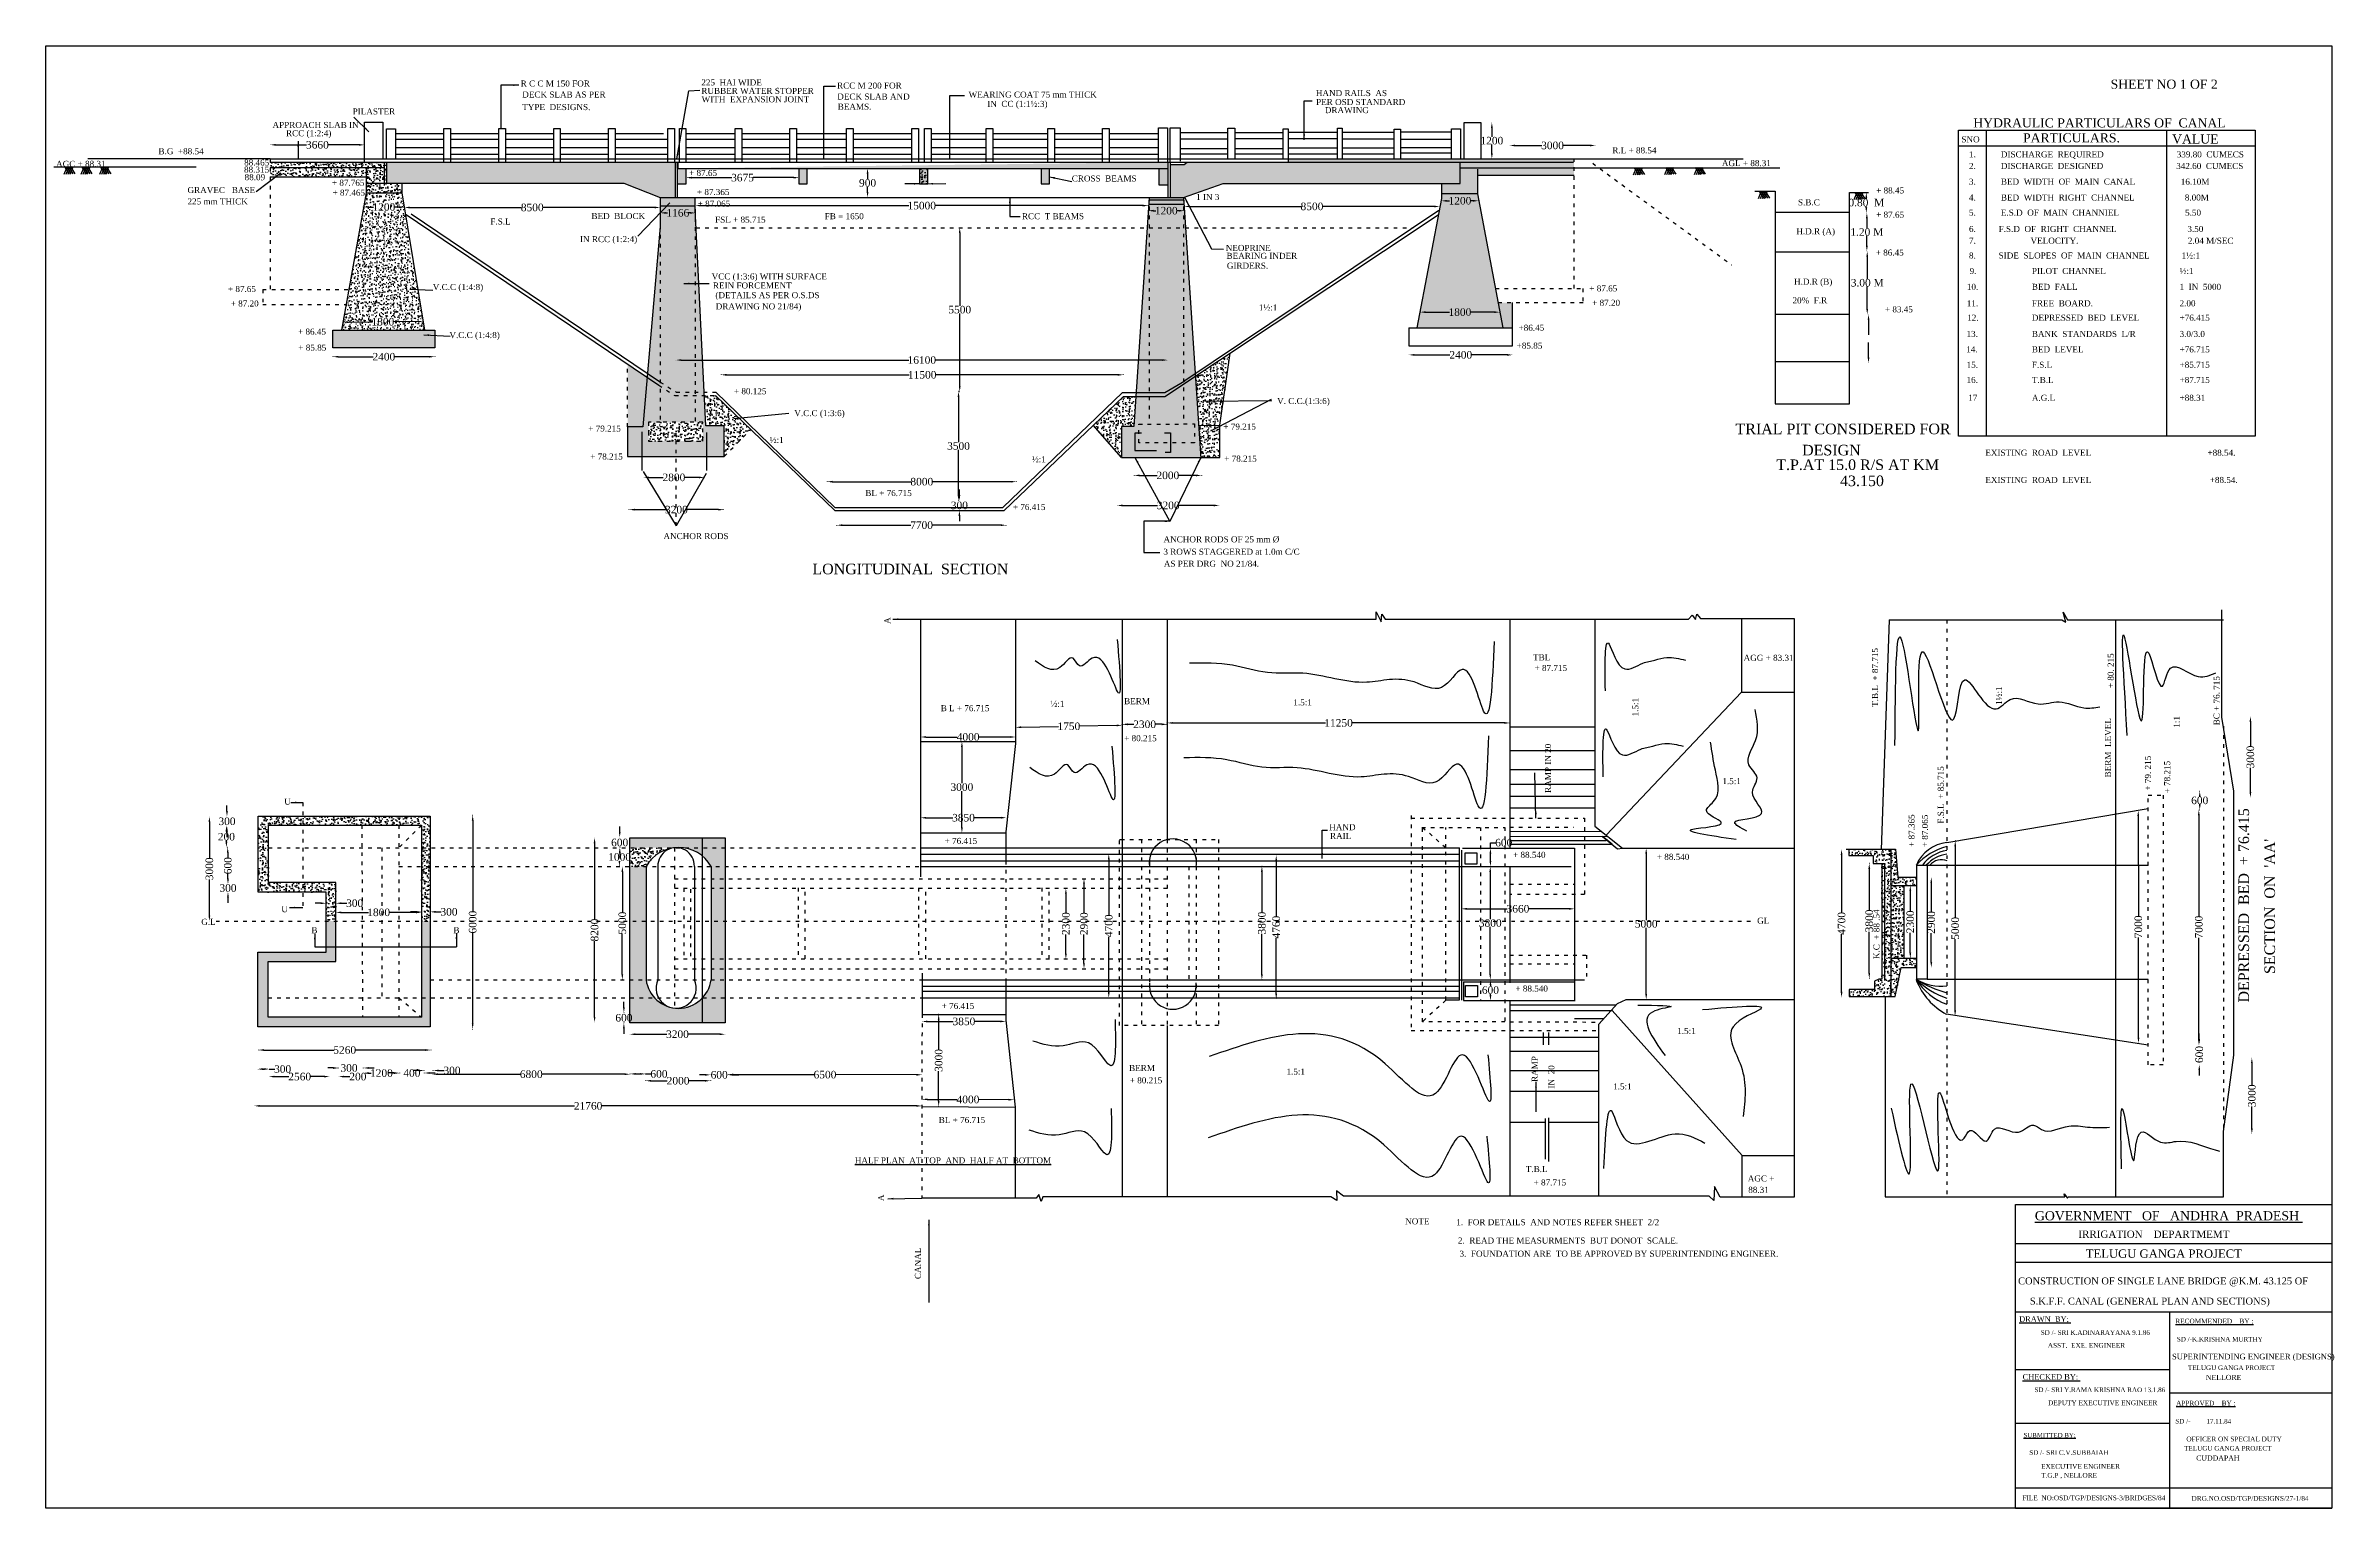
# Model space of a CAD drawing. Header units: millimetres. Extents: x 4400 to 80193, y -403 to 48046.
import ezdxf

# ---------------------------------------------------------------- set-up
doc = ezdxf.new("R2010")
doc.units = ezdxf.units.MM
doc.header["$MEASUREMENT"] = 0
doc.linetypes.add('ACAD_ISO03W100', pattern=[30, 12, -18])
for name, color, linetype in [('DIM', 5, 'Continuous'), ('DO LINE', 3, 'Continuous'), ('DWG.LINE', 10, 'Continuous'), ('HATCH', 2, 'Continuous'), ('TEXT', 7, 'Continuous')]:
    doc.layers.add(name, color=color, linetype=linetype)
doc.layers.add('TITLE', color=7, linetype='Continuous', lineweight=30)
doc.styles.get("Standard").update_dxf_attribs({"font": 'TIMES.TTF', "height": 250})
doc.dimstyles.get("Standard").update_dxf_attribs({"dimtxt": 250, "dimasz": 180, "dimexe": 0.18, "dimexo": 0.0625, "dimgap": 0.09, "dimtad": 0, "dimtih": 1, "dimtoh": 1, "dimdec": 0, "dimzin": 0, "dimdsep": 46, "dimtxsty": 'Standard', "dimcen": 300, "dimclre": 256, "dimclrt": 4, "dimadec": 0, "dimazin": 0, "dimtfac": 1, "dimtdec": 0, "dimtofl": 0, "dimtmove": 0, "dimatfit": 3, "dimfxl": 5, "dimfxlon": 1, "dimtolj": 1, "dimtzin": 0, "dimarcsym": 0})
pattern_1 = [(50, (0, 0), (286.9041, -25.10085), [30, -330]), (355, (0, 0), (-55.5005, 300.8769), [24, -264]), (100.4514, (23.9, -2.1), (231.4038, 275.7758), [25.4961, -280.4568]), (46.1842, (0, 80), (426.8964, -66.2076), [45, -495]), (96.6356, (35.57, 74.5), (373.865, 389.6471), [38.244, -420.6852]), (351.1842, (0, 80), (373.8648, 389.6474), [36, -396]), (21, (40, 60), (238.7628, -161.04756), [30, -330]), (326, (40, 60), (97.3261, 290.06), [24, -264]), (71.4514, (59.9, 46.58), (336.08905, 129.0122), [25.4961, -280.4568]), (37.5, (0, 0), (4.86394, 133.15754), [0, -260.8, 0, -268, 0, -265]), (7.5, (0, 0), (105.22781, 157.76468), [0, -152.8, 0, -254.8, 0, -101]), (327.5, (-89.2, 0), (213.52897, -9.02195), [0, -100, 0, -312, 0, -414]), (317.5, (-129.2, 0), (233.27447, 40.042), [0, -130, 0, -207.2, 0, -294])]

msp = doc.modelspace()

# ---------------------------------------------------------------- texts
at = {"layer": 'TEXT'}
for s, height, p in [('R C C M 150 FOR ', 200, (20129.4, 46695.2)), ('DECK SLAB AS PER', 200, (20179.9, 46329.7)), ('RUBBER WATER STOPPER', 200, (26111.4, 46451.2)), ('WITH  EXPANSION JOINT', 200, (26121.4, 46173.7)), ('225  HAI WIDE', 200, (26111.4, 46731.7)), ('RCC M 200 FOR ', 200, (30607.9, 46626.2)), ('DECK SLAB AND ', 200, (30612.9, 46263.2)), ('WEARING COAT 75 mm THICK', 200, (34963.9, 46327.7)), ('HAND RAILS  AS ', 200, (46464.4, 46377.7)), ('PER OSD STANDARD', 200, (46472.4, 46080.7)), ('SHEET NO 1 OF 2', 300, (72785.7, 46623.2)), ('APPROACH SLAB IN', 200, (11908.8, 45323.5)), ('PILASTER', 200, (14563, 45769.3)), ('TYPE  DESIGNS.', 200, (20179.9, 45913.7)), ('BEAMS.', 200, (30628.9, 45926.7)), ('IN  CC (1:1½:3)', 200, (35580.4, 46020.7)), ('DRAWING', 200, (46761.4, 45812.7)), ('HYDRAULIC PARTICULARS OF  CANAL', 300, (68238.8, 45340.4)), ('      RCC (1:2:4)', 200, (11903, 45048.4)), ('SNO', 200, (67845.3, 44844.9)), ('PARTICULARS.', 300, (69885.3, 44844.9)), ('VALUE', 300, (74824.3, 44805.9)), ('AGC + 88.31', 200, (4741.5, 44033.7)), ('B.G  +88.54', 200, (8132, 44450.5)), ('88.315', 200, (10965.9, 43843.4)), ('88.465', 200, (10969.7, 44077.7)), ('R.L + 88.54', 200, (56283.9, 44482.2)), ('AGL + 88.31', 200, (59911.9, 44057.7)), ('2.           DISCHARGE  DESIGNED                                342.60  CUMECS ', 200, (68095.8, 43963.8)), ('1.           DISCHARGE  REQUIRED                                339.80  CUMECS                               ', 200, (68095.8, 44347.1)), ('GRAVEC   BASE', 200, (9093.6, 43165.2)), ('88.09', 200, (10985, 43591)), ('+ 87.765', 200, (13876.7, 43408)), ('+ 87.465', 200, (13896.1, 43078.3)), ('+ 87.65', 200, (25706.4, 43732.3)), ('+ 87.365', 200, (25965.6, 43099.8)), ('CROSS  BEAMS', 200, (38379, 43548.5)), ('+ 88.45', 200, (65021.4, 43152.7)), ('3.           BED  WIDTH  OF  MAIN  CANAL                    16.10M                         ', 200, (68095.8, 43444.3)), ('225 mm THICK', 200, (9093.6, 42789)), ('BED  BLOCK', 200, (22471.2, 42304.2)), ('+ 87.065', 200, (25991.8, 42713.2)), ('FB = 1650', 200, (30197.4, 42300.6)), ('RCC  T BEAMS', 200, (36729.9, 42300.1)), ('1 IN 3', 200, (42496.5, 42936)), ('S.B.C ', 200, (62432.9, 42757.7)), ('+ 87.65', 200, (65021.4, 42350.2)), ('4.           BED  WIDTH  RIGHT  CHANNEL                      8.00M                      ', 200, (68095.8, 42917.7)), ('5.           E.S.D  OF  MAIN  CHANNIEL                             5.50                ', 200, (68095.8, 42416.8)), ('F.S.L', 200, (19124.9, 42123.7)), ('IN RCC (1:2:4)', 200, (22091.8, 41539.5)), ('FSL + 85.715', 200, (26568.1, 42185.7)), ('H.D.R (A)', 200, (62376.4, 41798.2)), ('6.          F.S.D  OF  RIGHT  CHANNEL                               3.50    ', 200, (68095.8, 41876.9)), ('7.                        VELOCITY.                                                2.04 M/SEC                         ', 200, (68095.8, 41487)), ('NEOPRINE', 200, (43479, 41249.4)), ('BEARING INDER', 200, (43505.8, 40986.4)), ('+ 86.45', 200, (65008.4, 41095.2)), ('8.          SIDE  SLOPES  OF  MAIN  CHANNEL              1½:1  ', 200, (68095.8, 40997.6)), ('VCC (1:3:6) WITH SURFACE', 200, (26453.6, 40304)), ('REIN FORCEMENT', 200, (26494.9, 40004.5)), ('GIRDERS.', 200, (43516.6, 40659)), ('H.D.R (B)', 200, (62302.4, 40131.2)), ('     9.', 200, (67739.4, 40482.7)), ('PILOT  CHANNEL', 200, (70178.9, 40482.7)), ('½:1', 200, (75070.9, 40482.7)), ('+ 87.65', 200, (10434.1, 39886.3)), ('+ 87.20', 200, (10525.9, 39407.5)), ('V.C.C (1:4:8)', 200, (17216.9, 39953.9)), ('(DETAILS AS PER O.S.DS', 200, (26577.6, 39683.2)), ('DRAWING NO 21/84)', 200, (26587.9, 39311.5)), ('1½:1', 200, (44575.5, 39276)), ('+ 87.65', 200, (55522.4, 39908.7)), ('+ 87.20', 200, (55615.4, 39430.2)), ('20%%%  F.R', 200, (62250.9, 39511.2)), ('+ 83.45', 200, (65311.9, 39214.7)), ('11. ', 200, (68024, 39413.2)), ('10.', 200, (68025.5, 39959.2)), ('BED  FALL', 200, (70178.9, 39959.2)), ('FREE  BOARD.', 200, (70178.9, 39413.2)), ('2.00', 200, (75070.9, 39413.2)), ('1  IN  5000', 200, (75070.9, 39959.2)), ('+ 86.45', 200, (12754.9, 38476.3)), ('+86.45', 200, (53178.4, 38602.7)), ('12.', 200, (68037, 38936.2)), ('DEPRESSED  BED  LEVEL', 200, (70178.9, 38936.2)), ('+76.415', 200, (75070.9, 38936.2)), ('+ 85.85', 200, (12765.1, 37946.6)), ('V.C.C (1:4:8)', 200, (17767.7, 38362.3)), ('+85.85', 200, (53116.4, 38011.7)), ('14.', 200, (68005, 37888.2)), ('13.', 200, (68014, 38399.7)), ('BANK  STANDARDS  L/R', 200, (70178.9, 38399.7)), ('BED  LEVEL', 200, (70178.9, 37888.2)), ('3.0/3.0', 200, (75070.9, 38399.7)), ('+76.715', 200, (75070.9, 37888.2)), ('15.', 200, (68017.5, 37376.7)), ('F.S.L', 200, (70178.9, 37376.7)), ('+85.715', 200, (75070.9, 37376.7)), ('+ 80.125', 200, (27191.9, 36501.3)), ('V. C.C.(1:3:6)', 200, (45181.4, 36177.9)), ('16.', 200, (68015, 36875.2)), ('17', 200, (68069, 36284.2)), ('A.G.L', 200, (70178.9, 36284.2)), ('T.B.L', 200, (70178.9, 36875.2)), ('+87.715', 200, (75070.9, 36875.2)), ('+88.31', 200, (75070.9, 36284.2)), ('V.C.C (1:3:6)', 200, (29190.7, 35776)), ('+ 79.215', 200, (22367.3, 35265.5)), ('½:1', 200, (28376.7, 34888.4)), ('+ 79.215', 200, (43401.7, 35327.4)), ('+ 78.215', 200, (22432.4, 34338.1)), ('½:1', 200, (37058.2, 34246.1)), ('+ 78.215', 200, (43430, 34269)), ('EXISTING  ROAD  LEVEL                                                   +88.54.', 200, (68636.9, 34463.7)), ('EXISTING  ROAD  LEVEL                                                    +88.54.', 200, (68636.9, 33562.7)), ('BL + 76.715', 200, (31542.5, 33127.2)), ('+ 76.415', 200, (36429.7, 32663.2)), ('ANCHOR RODS', 200, (24858.1, 31701.6)), ('ANCHOR RODS OF 25 mm %%C ', 200, (41419.4, 31596.2)), ('3 ROWS STAGGERED at 1.0m C/C ', 200, (41414.4, 31183.7)), ('AS PER DRG  NO 21/84.', 200, (41429.4, 30786.7)), ('TBL', 200, (53657.2, 27684.2)), ('+ 87.715', 200, (53707.7, 27333.7)), ('AGG + 83.31', 200, (60631.7, 27670.2)), ('B L + 76.715', 200, (34039.2, 26001.2)), ('½:1', 200, (37675.2, 26144.7)), ('BERM', 200, (40114.2, 26233.2)), ('1.5:1', 200, (45719.7, 26194.2)), ('+ 80.215', 200, (40116.7, 25006.7)), ('1.5:1', 200, (59929.2, 23584.7)), ('U', 200, (12296.3, 22907.1)), ('HAND', 200, (46906.7, 22057.7)), ('+ 76.415', 200, (34170.2, 21604.7)), ('RAIL', 200, (46933.2, 21769.2)), ('+ 88.540', 200, (52995.7, 21142.7)), ('+ 88.540', 200, (57757.7, 21076.2)), ('G.L ', 200, (9549.4, 18923.2)), ('U', 200, (12201.7, 19342.2)), ('GL', 200, (61080.6, 18961.3)), ('B', 200, (13195.5, 18645.3)), ('B', 200, (17901.1, 18645.3)), ('+ 88.540', 200, (53073.7, 16713.2)), ('+ 76.415', 200, (34072.7, 16137.7)), ('1.5:1', 200, (58433.7, 15307.2)), ('BERM', 200, (40278.7, 14079.2)), ('+ 80.215', 200, (40302.2, 13674.7)), ('1.5:1', 200, (45492.7, 13961.7)), ('1.5:1', 200, (56312.7, 13470.7)), ('BL + 76.715', 200, (33974.7, 12357.7)), ('T.B.L', 200, (53417.7, 10732.7)), ('AGC +', 200, (60768.7, 10422.2)), ('+ 87.715', 200, (53675.7, 10288.7)), ('88.31', 200, (60785.7, 10046.2)), ('NOTE', 200, (49422.7, 9003.2)), ('1.  FOR DETAILS  AND NOTES REFER SHEET  2/2', 200, (51115.7, 8973.2)), ('2.  READ THE MEASURMENTS  BUT DONOT  SCALE.', 200, (51169.2, 8365.2)), ('3.  FOUNDATION ARE  TO BE APPROVED BY SUPERINTENDING ENGINEER.', 200, (51222.7, 7928.2))]:
    msp.add_text(s, height=height, dxfattribs=at).set_placement(p)
for s, height, p in [('A', 200, (32369.3, 28892.2)), ('T.B.L  + 87.715', 200, (65085.3, 26144.2)), ('+ 80. 215', 200, (72890.8, 26765.7)), ('1½:1', 200, (69188.3, 26209.2)), (' BC + 76. 715', 200, (76395.3, 25456.7)), ('1.5:1', 200, (57144.3, 25829.2)), ('1:1', 200, (75074.3, 25454.2)), ('BERM  LEVEL', 200, (72797.8, 23807.7)), ('RAMP IN 20', 200, (54253.7, 23294.7)), ('+ 79. 215', 200, (74121.8, 23371.7)), ('+ 78.215', 200, (74760.3, 23278.7)), ('F.S.L  + 85.715', 200, (67261.8, 22276.7)), ('DEPRESSED  BED  + 76.415', 350, (77372, 16350)), ('+ 87.365', 200, (66293.3, 21506.7)), ('+ 87.065', 200, (66737.8, 21496.7)), ('K.C  + 88 .54', 200, (65132, 17787.7)), ('RAMP', 200, (53814.3, 13718.7)), ('IN  20', 200, (54365.8, 13499.2)), ('A', 200, (32164.8, 9771.2)), ('CANAL', 200, (33383.3, 7188.2))]:
    msp.add_text(s, height=height, rotation=90, dxfattribs=at).set_placement(p)
at = {"layer": 'TITLE'}
for s, height, p in [('TRIAL PIT CONSIDERED FOR', 350, (60364.1, 35177.6)), ('T.P.AT 15.0 R/S AT KM', 350, (61713.6, 33992.1)), ('DESIGN', 350, (62570.1, 34476.1)), ('43.150', 350, (63824.6, 33457.1)), ('LONGITUDINAL  SECTION', 350, (29790.6, 30537.6)), ('%%UHALF PLAN  AT TOP  AND  HALF AT  BOTTOM', 200, (31194.7, 11020.7))]:
    msp.add_text(s, height=height, dxfattribs=at).set_placement(p)
msp.add_text("SECTION  ON  'AA'", height=350, rotation=90, dxfattribs=at).set_placement((78232.5, 17294.5))
at = {"layer": 'TITLE', "lineweight": 30}
for s, height, p in [('%%UGOVERNMENT   OF   ANDHRA  PRADESH ', 303.155, (70277.5, 9135.5)), ('IRRIGATION    DEPARTMEMT ', 241.316, (71721.3, 8554.4)), ('TELUGU GANGA PROJECT', 277.6, (71964, 7892.5)), ('CONSTRUCTION OF SINGLE LANE BRIDGE @K.M. 43.125 OF', 229.112, (69721.6, 7013)), ('S.K.F.F. CANAL (GENERAL PLAN AND SECTIONS)', 229.112, (70112, 6344.3)), ('%%UDRAWN  BY; ', 183.303, (69758.2, 5772.4)), ('SD /- SRI K.ADINARAYANA 9.1.86', 153.554, (70473.2, 5340.3)), ('%%URECOMMENDED    BY :', 157.306, (74931.4, 5717.5)), ('ASST.  EXE. ENGINEER', 157.526, (70707.3, 4914.1)), ('SUPERINTENDING ENGINEER (DESIGNS)', 187.691, (74819.6, 4527.2)), ('SD /-K.KRISHNA MURTHY', 153.554, (74980.3, 5120.2)), ('%%UCHECKED BY: ', 183.303, (69873.7, 3857.2)), ('TELUGU GANGA PROJECT', 153.554, (75348.4, 4174.6)), ('NELLORE', 169.2, (75940.2, 3847)), ('SD /- SRI Y.RAMA KRISHNA RAO 13.1.86', 153.554, (70263.1, 3444.2)), ('DEPUTY EXECUTIVE ENGINEER', 157.526, (70714.2, 3010.8)), ('%%UAPPROVED    BY :', 157.306, (74956.5, 3000.4)), ('SD /-         17.11.84', 153.554, (74930, 2403.1)), ('%%USUBMITTED BY;', 148.053, (69903.8, 1944.4)), ('SD /- SRI C.V.SUBBAIAH', 153.554, (70092.6, 1367)), ('TELUGU GANGA PROJECT', 153.554, (75222.4, 1507.8)), ('OFFICER ON SPECIAL DUTY', 157.526, (75295.3, 1811.3)), ('T.G.P , NELLORE', 157.526, (70483.9, 609.4)), ('EXECUTIVE ENGINEER', 157.526, (70483.9, 905.6)), ('CUDDAPAH', 169.2, (75620.3, 1176.4)), ('FILE  NO:OSD/TGP/DESIGNS-3/BRIDGES/84', 157.526, (69865.7, -137.9)), ('DRG.NO.OSD/TGP/DESIGNS/27-1/84', 157.526, (75467.2, -154.2))]:
    msp.add_text(s, height=height, dxfattribs=at).set_placement(p)

# ---------------------------------------------------------------- blocks, each defined once
blk = doc.blocks.new('*D2')
at = {"layer": 'Defpoints', "color": 0, "ltscale": 0.2}
for p in [(14954, 44763), (11836, 44302), (14954, 44302)]:
    blk.add_point(p, dxfattribs=at)
at = {"layer": 'DIM', "lineweight": -2, "ltscale": 0.2}
for p, q in [((11836, 44758), (11836, 44763)), ((14954, 44758), (14954, 44763))]:
    blk.add_line(p, q, dxfattribs=at)
at = {"layer": 'DIM', "color": 0, "lineweight": -2, "ltscale": 0.2}
for p, q in [((12016, 44763), (13040, 44763)), ((14774, 44763), (13750, 44763))]:
    blk.add_line(p, q, dxfattribs=at)
at = {"layer": 'DIM', "color": 0, "ltscale": 0.2}
for points in [[(12016, 44793), (12016, 44733), (11836, 44763)], [(14774, 44793), (14774, 44733), (14954, 44763)]]:
    blk.add_solid(points, dxfattribs=at)
at = {"layer": 'DIM', "color": 4, "ltscale": 0.2, "insert": (13395, 44763), "char_height": 250, "attachment_point": 5}
blk.add_mtext('\\A1;3660', dxfattribs=at)
blk = doc.blocks.new('*D3')
at = {"layer": 'Defpoints', "color": 0, "ltscale": 0.2}
for p in [(14921, 42679), (16274, 42698), (16274, 42674)]:
    blk.add_point(p, dxfattribs=at)
at = {"layer": 'DIM', "lineweight": -2, "ltscale": 0.2}
for p, q in [((14921, 42699), (14921, 42704)), ((16274, 42693), (16274, 42699))]:
    blk.add_line(p, q, dxfattribs=at)
at = {"layer": 'DIM', "color": 0, "lineweight": -2, "ltscale": 0.2}
for p, q in [((15101, 42703), (15256, 42702)), ((16094, 42699), (15938, 42700))]:
    blk.add_line(p, q, dxfattribs=at)
at = {"layer": 'DIM', "color": 0, "ltscale": 0.2}
for points in [[(15101, 42733), (15101, 42673), (14921, 42704)], [(16094, 42729), (16094, 42669), (16274, 42698)]]:
    blk.add_solid(points, dxfattribs=at)
at = {"layer": 'DIM', "color": 4, "ltscale": 0.2, "insert": (15597, 42701), "char_height": 250, "attachment_point": 5}
blk.add_mtext('\\A1;1200', dxfattribs=at)
blk = doc.blocks.new('*D4')
at = {"layer": 'Defpoints', "color": 0, "ltscale": 0.2}
for p in [(16274, 42693), (24751, 42693), (24751, 42688)]:
    blk.add_point(p, dxfattribs=at)
at = {"layer": 'DIM', "lineweight": -2, "ltscale": 0.2}
for p, q in [((16274, 42693), (16274, 42688)), ((24751, 42693), (24751, 42688))]:
    blk.add_line(p, q, dxfattribs=at)
at = {"layer": 'DIM', "color": 0, "lineweight": -2, "ltscale": 0.2}
for p, q in [((16454, 42688), (20161, 42688)), ((24571, 42688), (20864, 42688))]:
    blk.add_line(p, q, dxfattribs=at)
at = {"layer": 'DIM', "color": 0, "ltscale": 0.2}
for points in [[(16454, 42718), (16454, 42658), (16274, 42688)], [(24571, 42718), (24571, 42658), (24751, 42688)]]:
    blk.add_solid(points, dxfattribs=at)
at = {"layer": 'DIM', "color": 4, "ltscale": 0.2, "insert": (20512, 42688), "char_height": 250, "attachment_point": 5}
blk.add_mtext('\\A1;8500', dxfattribs=at)
blk = doc.blocks.new('*D5')
at = {"layer": 'Defpoints', "color": 0, "ltscale": 0.2}
for p in [(24751, 42527), (25917, 42526), (25917, 42508)]:
    blk.add_point(p, dxfattribs=at)
at = {"layer": 'DIM', "lineweight": -2, "ltscale": 0.2}
for p, q in [((24751, 42515), (24751, 42509)), ((25917, 42513), (25917, 42508))]:
    blk.add_line(p, q, dxfattribs=at)
at = {"layer": 'DIM', "color": 0, "lineweight": -2, "ltscale": 0.2}
for p, q in [((24931, 42509), (24994, 42509)), ((25737, 42508), (25675, 42508))]:
    blk.add_line(p, q, dxfattribs=at)
at = {"layer": 'DIM', "color": 0, "ltscale": 0.2}
for points in [[(24931, 42539), (24931, 42479), (24751, 42510)], [(25737, 42538), (25737, 42478), (25917, 42508)]]:
    blk.add_solid(points, dxfattribs=at)
at = {"layer": 'DIM', "color": 4, "ltscale": 0.2, "insert": (25334, 42509), "char_height": 250, "attachment_point": 5}
blk.add_mtext('\\A1;1166', dxfattribs=at)
blk = doc.blocks.new('*D6')
at = {"layer": 'Defpoints', "color": 0, "ltscale": 0.2}
for p in [(24198, 33748), (26210, 33748), (26210, 33745)]:
    blk.add_point(p, dxfattribs=at)
at = {"layer": 'DIM', "lineweight": -2, "ltscale": 0.2}
for p, q in [((24198, 33748), (24198, 33745)), ((26210, 33748), (26210, 33745))]:
    blk.add_line(p, q, dxfattribs=at)
at = {"layer": 'DIM', "color": 0, "lineweight": -2, "ltscale": 0.2}
for p, q in [((24378, 33745), (24845, 33745)), ((26030, 33745), (25562, 33745))]:
    blk.add_line(p, q, dxfattribs=at)
at = {"layer": 'DIM', "color": 0, "ltscale": 0.2}
for points in [[(24378, 33775), (24378, 33715), (24198, 33745)], [(26030, 33775), (26030, 33715), (26210, 33745)]]:
    blk.add_solid(points, dxfattribs=at)
at = {"layer": 'DIM', "color": 4, "ltscale": 0.2, "insert": (25204, 33745), "char_height": 250, "attachment_point": 5}
blk.add_mtext('\\A1;2800', dxfattribs=at)
blk = doc.blocks.new('*D7')
at = {"layer": 'Defpoints', "color": 0, "ltscale": 0.2}
for p in [(23722, 32648), (26851, 32678), (26851, 32648)]:
    blk.add_point(p, dxfattribs=at)
at = {"layer": 'DIM', "lineweight": -2, "ltscale": 0.2}
for p, q in [((23722, 32674), (23722, 32679)), ((26851, 32674), (26851, 32679))]:
    blk.add_line(p, q, dxfattribs=at)
at = {"layer": 'DIM', "color": 0, "lineweight": -2, "ltscale": 0.2}
for p, q in [((23902, 32678), (24931, 32678)), ((26671, 32678), (25642, 32678))]:
    blk.add_line(p, q, dxfattribs=at)
at = {"layer": 'DIM', "color": 0, "ltscale": 0.2}
for points in [[(23902, 32708), (23902, 32648), (23722, 32678)], [(26671, 32708), (26671, 32648), (26851, 32678)]]:
    blk.add_solid(points, dxfattribs=at)
at = {"layer": 'DIM', "color": 4, "ltscale": 0.2, "insert": (25286, 32678), "char_height": 250, "attachment_point": 5}
blk.add_mtext('\\A1;3200', dxfattribs=at)
blk = doc.blocks.new('*D8')
at = {"layer": 'Defpoints', "color": 0, "ltscale": 0.2}
for p in [(25272, 37625), (41556, 37634), (41556, 37625)]:
    blk.add_point(p, dxfattribs=at)
at = {"layer": 'DIM', "lineweight": -2, "ltscale": 0.2}
for p, q in [((25272, 37630), (25272, 37635)), ((41556, 37630), (41556, 37635))]:
    blk.add_line(p, q, dxfattribs=at)
at = {"layer": 'DIM', "color": 0, "lineweight": -2, "ltscale": 0.2}
for p, q in [((25452, 37634), (32980, 37634)), ((41376, 37634), (33847, 37634))]:
    blk.add_line(p, q, dxfattribs=at)
at = {"layer": 'DIM', "color": 0, "ltscale": 0.2}
for points in [[(25452, 37664), (25452, 37604), (25272, 37634)], [(41376, 37664), (41376, 37604), (41556, 37634)]]:
    blk.add_solid(points, dxfattribs=at)
at = {"layer": 'DIM', "color": 4, "ltscale": 0.2, "insert": (33414, 37634), "char_height": 250, "attachment_point": 5}
blk.add_mtext('\\A1;16100', dxfattribs=at)
blk = doc.blocks.new('*D9')
at = {"layer": 'Defpoints', "color": 0, "ltscale": 0.2}
for p in [(26766, 37150), (40086, 37150), (40086, 37144)]:
    blk.add_point(p, dxfattribs=at)
at = {"layer": 'DIM', "lineweight": -2, "ltscale": 0.2}
for p, q in [((26766, 37150), (26766, 37144)), ((40086, 37150), (40086, 37144))]:
    blk.add_line(p, q, dxfattribs=at)
at = {"layer": 'DIM', "color": 0, "lineweight": -2, "ltscale": 0.2}
for p, q in [((26946, 37144), (32993, 37144)), ((39906, 37144), (33859, 37144))]:
    blk.add_line(p, q, dxfattribs=at)
at = {"layer": 'DIM', "color": 0, "ltscale": 0.2}
for points in [[(26946, 37174), (26946, 37114), (26766, 37144)], [(39906, 37174), (39906, 37114), (40086, 37144)]]:
    blk.add_solid(points, dxfattribs=at)
at = {"layer": 'DIM', "color": 4, "ltscale": 0.2, "insert": (33426, 37144), "char_height": 250, "attachment_point": 5}
blk.add_mtext('\\A1;11500', dxfattribs=at)
blk = doc.blocks.new('*D10')
at = {"layer": 'Defpoints', "color": 0, "ltscale": 0.2}
for p in [(30284, 33624), (36544, 33624), (36544, 33604)]:
    blk.add_point(p, dxfattribs=at)
at = {"layer": 'DIM', "lineweight": -2, "ltscale": 0.2}
for p, q in [((30284, 33610), (30284, 33604)), ((36544, 33610), (36544, 33604))]:
    blk.add_line(p, q, dxfattribs=at)
at = {"layer": 'DIM', "color": 0, "lineweight": -2, "ltscale": 0.2}
for p, q in [((30464, 33604), (33062, 33604)), ((36364, 33604), (33765, 33604))]:
    blk.add_line(p, q, dxfattribs=at)
at = {"layer": 'DIM', "color": 0, "ltscale": 0.2}
for points in [[(30464, 33634), (30464, 33574), (30284, 33604)], [(36364, 33634), (36364, 33574), (36544, 33604)]]:
    blk.add_solid(points, dxfattribs=at)
at = {"layer": 'DIM', "color": 4, "ltscale": 0.2, "insert": (33414, 33604), "char_height": 250, "attachment_point": 5}
blk.add_mtext('\\A1;8000', dxfattribs=at)
blk = doc.blocks.new('*D11')
at = {"layer": 'Defpoints', "color": 0, "ltscale": 0.2}
for p in [(34659, 32980), (34704, 32980), (34704, 32653)]:
    blk.add_point(p, dxfattribs=at)
at = {"layer": 'DIM', "color": 0, "lineweight": -2, "ltscale": 0.2}
for p, q in [((34659, 33160), (34659, 33340)), ((34659, 32473), (34659, 32293))]:
    blk.add_line(p, q, dxfattribs=at)
at = {"layer": 'DIM', "lineweight": -2, "ltscale": 0.2}
for p, q in [((34664, 32980), (34659, 32980)), ((34664, 32653), (34659, 32653))]:
    blk.add_line(p, q, dxfattribs=at)
at = {"layer": 'DIM', "color": 0, "ltscale": 0.2}
for points in [[(34629, 33160), (34689, 33160), (34659, 32980)], [(34629, 32473), (34689, 32473), (34659, 32653)]]:
    blk.add_solid(points, dxfattribs=at)
at = {"layer": 'DIM', "color": 4, "ltscale": 0.2, "insert": (34659, 32817), "char_height": 250, "attachment_point": 5}
blk.add_mtext('\\A1;300', dxfattribs=at)
blk = doc.blocks.new('*D12')
at = {"layer": 'Defpoints', "color": 0, "ltscale": 0.2}
for p in [(30602, 32140), (36213, 32163), (36213, 32140)]:
    blk.add_point(p, dxfattribs=at)
at = {"layer": 'DIM', "lineweight": -2, "ltscale": 0.2}
for p, q in [((30602, 32158), (30602, 32163)), ((36213, 32158), (36213, 32163))]:
    blk.add_line(p, q, dxfattribs=at)
at = {"layer": 'DIM', "color": 0, "lineweight": -2, "ltscale": 0.2}
for p, q in [((30782, 32163), (33051, 32163)), ((36033, 32163), (33763, 32163))]:
    blk.add_line(p, q, dxfattribs=at)
at = {"layer": 'DIM', "color": 0, "ltscale": 0.2}
for points in [[(30782, 32193), (30782, 32133), (30602, 32163)], [(36033, 32193), (36033, 32133), (36213, 32163)]]:
    blk.add_solid(points, dxfattribs=at)
at = {"layer": 'DIM', "color": 4, "ltscale": 0.2, "insert": (33407, 32163), "char_height": 250, "attachment_point": 5}
blk.add_mtext('\\A1;7700', dxfattribs=at)
blk = doc.blocks.new('*D13')
at = {"layer": 'Defpoints', "color": 0, "ltscale": 0.2}
for p in [(34630, 36587), (34659, 36587), (34659, 32980)]:
    blk.add_point(p, dxfattribs=at)
at = {"layer": 'DIM', "lineweight": -2, "ltscale": 0.2}
for p, q in [((34636, 36587), (34630, 36587)), ((34636, 32980), (34630, 32980))]:
    blk.add_line(p, q, dxfattribs=at)
at = {"layer": 'DIM', "color": 0, "lineweight": -2, "ltscale": 0.2}
for p, q in [((34630, 36407), (34630, 34911)), ((34630, 33160), (34630, 34656))]:
    blk.add_line(p, q, dxfattribs=at)
at = {"layer": 'DIM', "color": 0, "ltscale": 0.2}
for points in [[(34600, 36407), (34660, 36407), (34630, 36587)], [(34600, 33160), (34660, 33160), (34630, 32980)]]:
    blk.add_solid(points, dxfattribs=at)
at = {"layer": 'DIM', "color": 4, "ltscale": 0.2, "insert": (34630, 34784), "char_height": 250, "attachment_point": 5}
blk.add_mtext('\\A1;3500', dxfattribs=at)
blk = doc.blocks.new('*D14')
at = {"layer": 'Defpoints', "color": 0, "ltscale": 0.2}
for p in [(34635, 42018), (34669, 42018), (34636, 36587)]:
    blk.add_point(p, dxfattribs=at)
at = {"layer": 'DIM', "lineweight": -2, "ltscale": 0.2}
for p, q in [((34664, 42018), (34670, 42018)), ((34665, 36587), (34670, 36587))]:
    blk.add_line(p, q, dxfattribs=at)
at = {"layer": 'DIM', "color": 0, "lineweight": -2, "ltscale": 0.2}
for p, q in [((34669, 41838), (34670, 39430)), ((34670, 36767), (34670, 39175))]:
    blk.add_line(p, q, dxfattribs=at)
at = {"layer": 'DIM', "color": 0, "ltscale": 0.2}
for points in [[(34700, 41838), (34640, 41838), (34669, 42018)], [(34700, 36767), (34640, 36767), (34670, 36587)]]:
    blk.add_solid(points, dxfattribs=at)
at = {"layer": 'DIM', "color": 4, "ltscale": 0.2, "insert": (34670, 39303), "char_height": 250, "attachment_point": 5}
blk.add_mtext('\\A1;5500', dxfattribs=at)
blk = doc.blocks.new('*D15')
at = {"layer": 'Defpoints', "color": 0, "ltscale": 0.2}
for p in [(31617, 43984), (31617, 43984), (31617, 43020)]:
    blk.add_point(p, dxfattribs=at)
at = {"layer": 'DIM', "lineweight": -2, "ltscale": 0.2}
for p, q in [((31617, 43984), (31617, 43984)), ((31617, 43020), (31617, 43020))]:
    blk.add_line(p, q, dxfattribs=at)
at = {"layer": 'DIM', "color": 0, "lineweight": -2, "ltscale": 0.2}
for p, q in [((31617, 43804), (31617, 43630)), ((31617, 43200), (31617, 43375))]:
    blk.add_line(p, q, dxfattribs=at)
at = {"layer": 'DIM', "color": 0, "ltscale": 0.2}
for points in [[(31587, 43804), (31647, 43804), (31617, 43984)], [(31587, 43200), (31647, 43200), (31617, 43020)]]:
    blk.add_solid(points, dxfattribs=at)
at = {"layer": 'DIM', "color": 4, "ltscale": 0.2, "insert": (31617, 43502), "char_height": 250, "attachment_point": 5}
blk.add_mtext('\\A1;900', dxfattribs=at)
blk = doc.blocks.new('*D16')
at = {"layer": 'Defpoints', "color": 0, "ltscale": 0.2}
for p in [(25607, 43676), (29345, 43676), (29345, 43676)]:
    blk.add_point(p, dxfattribs=at)
at = {"layer": 'DIM', "lineweight": -2, "ltscale": 0.2}
for p, q in [((25607, 43676), (25607, 43676)), ((29345, 43676), (29345, 43676))]:
    blk.add_line(p, q, dxfattribs=at)
at = {"layer": 'DIM', "color": 0, "lineweight": -2, "ltscale": 0.2}
for p, q in [((25787, 43676), (27127, 43676)), ((29165, 43676), (27826, 43676))]:
    blk.add_line(p, q, dxfattribs=at)
at = {"layer": 'DIM', "color": 0, "ltscale": 0.2}
for points in [[(25787, 43706), (25787, 43646), (25607, 43676)], [(29165, 43706), (29165, 43646), (29345, 43676)]]:
    blk.add_solid(points, dxfattribs=at)
at = {"layer": 'DIM', "color": 4, "ltscale": 0.2, "insert": (27476, 43676), "char_height": 250, "attachment_point": 5}
blk.add_mtext('\\A1;3675', dxfattribs=at)
blk = doc.blocks.new('*D17')
at = {"layer": 'Defpoints', "color": 0, "ltscale": 0.2}
for p in [(40912, 42632), (42107, 42580), (42108, 42630)]:
    blk.add_point(p, dxfattribs=at)
at = {"layer": 'DIM', "lineweight": -2, "ltscale": 0.2}
for p, q in [((40912, 42586), (40912, 42581)), ((42107, 42585), (42107, 42580))]:
    blk.add_line(p, q, dxfattribs=at)
at = {"layer": 'DIM', "color": 0, "lineweight": -2, "ltscale": 0.2}
for p, q in [((41092, 42581), (41169, 42581)), ((41927, 42580), (41851, 42580))]:
    blk.add_line(p, q, dxfattribs=at)
at = {"layer": 'DIM', "color": 0, "ltscale": 0.2}
for points in [[(41092, 42611), (41092, 42551), (40912, 42581)], [(41928, 42610), (41927, 42550), (42107, 42580)]]:
    blk.add_solid(points, dxfattribs=at)
at = {"layer": 'DIM', "color": 4, "ltscale": 0.2, "insert": (41510, 42581), "char_height": 250, "attachment_point": 5}
blk.add_mtext('\\A1;1200', dxfattribs=at)
blk = doc.blocks.new('*D18')
at = {"layer": 'Defpoints', "color": 0, "ltscale": 0.2}
for p in [(42106, 42653), (50566, 42721), (50566, 42651)]:
    blk.add_point(p, dxfattribs=at)
at = {"layer": 'DIM', "lineweight": -2, "ltscale": 0.2}
for p, q in [((42106, 42718), (42106, 42723)), ((50566, 42716), (50566, 42721))]:
    blk.add_line(p, q, dxfattribs=at)
at = {"layer": 'DIM', "color": 0, "lineweight": -2, "ltscale": 0.2}
for p, q in [((42286, 42723), (45984, 42722)), ((50386, 42721), (46687, 42722))]:
    blk.add_line(p, q, dxfattribs=at)
at = {"layer": 'DIM', "color": 0, "ltscale": 0.2}
for points in [[(42286, 42753), (42286, 42693), (42106, 42723)], [(50386, 42751), (50386, 42691), (50566, 42721)]]:
    blk.add_solid(points, dxfattribs=at)
at = {"layer": 'DIM', "color": 4, "ltscale": 0.2, "insert": (46336, 42722), "char_height": 250, "attachment_point": 5}
blk.add_mtext('\\A1;8500', dxfattribs=at)
blk = doc.blocks.new('*D19')
at = {"layer": 'Defpoints', "color": 0, "ltscale": 0.2}
for p in [(50620, 42937), (51854, 42938), (51854, 42909)]:
    blk.add_point(p, dxfattribs=at)
at = {"layer": 'DIM', "lineweight": -2, "ltscale": 0.2}
for p, q in [((50620, 42914), (50620, 42909)), ((51854, 42914), (51854, 42909))]:
    blk.add_line(p, q, dxfattribs=at)
at = {"layer": 'DIM', "color": 0, "lineweight": -2, "ltscale": 0.2}
for p, q in [((50800, 42909), (50896, 42909)), ((51674, 42909), (51578, 42909))]:
    blk.add_line(p, q, dxfattribs=at)
at = {"layer": 'DIM', "color": 0, "ltscale": 0.2}
for points in [[(50800, 42939), (50800, 42879), (50620, 42909)], [(51674, 42939), (51674, 42879), (51854, 42909)]]:
    blk.add_solid(points, dxfattribs=at)
at = {"layer": 'DIM', "color": 4, "ltscale": 0.2, "insert": (51237, 42909), "char_height": 250, "attachment_point": 5}
blk.add_mtext('\\A1;1200', dxfattribs=at)
blk = doc.blocks.new('*D20')
at = {"layer": 'Defpoints', "color": 0, "ltscale": 0.2}
for p in [(52158, 45499), (52294, 45499), (52158, 44302)]:
    blk.add_point(p, dxfattribs=at)
at = {"layer": 'DIM', "lineweight": -2, "ltscale": 0.2}
for p, q in [((52289, 45499), (52294, 45499)), ((52289, 44302), (52294, 44302))]:
    blk.add_line(p, q, dxfattribs=at)
at = {"layer": 'DIM', "color": 0, "lineweight": -2, "ltscale": 0.2}
for p, q in [((52294, 45319), (52294, 45028)), ((52294, 44482), (52294, 44773))]:
    blk.add_line(p, q, dxfattribs=at)
at = {"layer": 'DIM', "color": 0, "ltscale": 0.2}
for points in [[(52264, 45319), (52324, 45319), (52294, 45499)], [(52264, 44482), (52324, 44482), (52294, 44302)]]:
    blk.add_solid(points, dxfattribs=at)
at = {"layer": 'DIM', "color": 4, "ltscale": 0.2, "insert": (52294, 44901), "char_height": 250, "attachment_point": 5}
blk.add_mtext('\\A1;1200', dxfattribs=at)
blk = doc.blocks.new('*D21')
at = {"layer": 'Defpoints', "color": 0, "ltscale": 0.2}
for p in [(55724, 44742), (52884, 44706), (55724, 44706)]:
    blk.add_point(p, dxfattribs=at)
at = {"layer": 'DIM', "lineweight": -2, "ltscale": 0.2}
for p, q in [((52884, 44738), (52884, 44743)), ((55724, 44738), (55724, 44743))]:
    blk.add_line(p, q, dxfattribs=at)
at = {"layer": 'DIM', "color": 0, "lineweight": -2, "ltscale": 0.2}
for p, q in [((53064, 44742), (53949, 44742)), ((55544, 44742), (54659, 44742))]:
    blk.add_line(p, q, dxfattribs=at)
at = {"layer": 'DIM', "color": 0, "ltscale": 0.2}
for points in [[(53064, 44772), (53064, 44712), (52884, 44742)], [(55544, 44772), (55544, 44712), (55724, 44742)]]:
    blk.add_solid(points, dxfattribs=at)
at = {"layer": 'DIM', "color": 4, "ltscale": 0.2, "insert": (54304, 44742), "char_height": 250, "attachment_point": 5}
blk.add_mtext('\\A1;3000', dxfattribs=at)
blk = doc.blocks.new('*D22')
at = {"layer": 'Defpoints', "color": 0, "ltscale": 0.2}
for p in [(49919, 39264), (52553, 39262), (52553, 39220)]:
    blk.add_point(p, dxfattribs=at)
at = {"layer": 'DIM', "lineweight": -2, "ltscale": 0.2}
for p, q in [((49919, 39226), (49919, 39221)), ((52553, 39225), (52553, 39220))]:
    blk.add_line(p, q, dxfattribs=at)
at = {"layer": 'DIM', "color": 0, "lineweight": -2, "ltscale": 0.2}
for p, q in [((50099, 39221), (50895, 39221)), ((52373, 39220), (51577, 39220))]:
    blk.add_line(p, q, dxfattribs=at)
at = {"layer": 'DIM', "color": 0, "ltscale": 0.2}
for points in [[(50099, 39251), (50099, 39191), (49919, 39221)], [(52373, 39250), (52373, 39190), (52553, 39220)]]:
    blk.add_solid(points, dxfattribs=at)
at = {"layer": 'DIM', "color": 4, "ltscale": 0.2, "insert": (51236, 39221), "char_height": 250, "attachment_point": 5}
blk.add_mtext('\\A1;1800', dxfattribs=at)
blk = doc.blocks.new('*D23')
at = {"layer": 'Defpoints', "color": 0, "ltscale": 0.2}
for p in [(49549, 38103), (52979, 38103), (52979, 37804)]:
    blk.add_point(p, dxfattribs=at)
at = {"layer": 'DIM', "lineweight": -2, "ltscale": 0.2}
for p, q in [((49549, 37809), (49549, 37804)), ((52979, 37809), (52979, 37804))]:
    blk.add_line(p, q, dxfattribs=at)
at = {"layer": 'DIM', "color": 0, "lineweight": -2, "ltscale": 0.2}
for p, q in [((49729, 37804), (50906, 37804)), ((52799, 37804), (51623, 37804))]:
    blk.add_line(p, q, dxfattribs=at)
at = {"layer": 'DIM', "color": 0, "ltscale": 0.2}
for points in [[(49729, 37834), (49729, 37774), (49549, 37804)], [(52799, 37834), (52799, 37774), (52979, 37804)]]:
    blk.add_solid(points, dxfattribs=at)
at = {"layer": 'DIM', "color": 4, "ltscale": 0.2, "insert": (51264, 37804), "char_height": 250, "attachment_point": 5}
blk.add_mtext('\\A1;2400', dxfattribs=at)
blk = doc.blocks.new('*D24')
at = {"layer": 'Defpoints', "color": 0, "ltscale": 0.2}
for p in [(40448, 33838), (42678, 33838), (42678, 33812)]:
    blk.add_point(p, dxfattribs=at)
at = {"layer": 'DIM', "lineweight": -2, "ltscale": 0.2}
for p, q in [((40448, 33817), (40448, 33812)), ((42678, 33817), (42678, 33812))]:
    blk.add_line(p, q, dxfattribs=at)
at = {"layer": 'DIM', "color": 0, "lineweight": -2, "ltscale": 0.2}
for p, q in [((40628, 33812), (41205, 33812)), ((42498, 33812), (41922, 33812))]:
    blk.add_line(p, q, dxfattribs=at)
at = {"layer": 'DIM', "color": 0, "ltscale": 0.2}
for points in [[(40628, 33842), (40628, 33782), (40448, 33812)], [(42498, 33842), (42498, 33782), (42678, 33812)]]:
    blk.add_solid(points, dxfattribs=at)
at = {"layer": 'DIM', "color": 4, "ltscale": 0.2, "insert": (41563, 33812), "char_height": 250, "attachment_point": 5}
blk.add_mtext('\\A1;2000', dxfattribs=at)
blk = doc.blocks.new('*D25')
at = {"layer": 'Defpoints', "color": 0, "ltscale": 0.2}
for p in [(39884, 32755), (43265, 32817), (43265, 32755)]:
    blk.add_point(p, dxfattribs=at)
at = {"layer": 'DIM', "lineweight": -2, "ltscale": 0.2}
for p, q in [((39884, 32812), (39884, 32817)), ((43265, 32812), (43265, 32817))]:
    blk.add_line(p, q, dxfattribs=at)
at = {"layer": 'DIM', "color": 0, "lineweight": -2, "ltscale": 0.2}
for p, q in [((40064, 32817), (41220, 32817)), ((43085, 32817), (41930, 32817))]:
    blk.add_line(p, q, dxfattribs=at)
at = {"layer": 'DIM', "color": 0, "ltscale": 0.2}
for points in [[(40064, 32847), (40064, 32787), (39884, 32817)], [(43085, 32847), (43085, 32787), (43265, 32817)]]:
    blk.add_solid(points, dxfattribs=at)
at = {"layer": 'DIM', "color": 4, "ltscale": 0.2, "insert": (41575, 32817), "char_height": 250, "attachment_point": 5}
blk.add_mtext('\\A1;3200', dxfattribs=at)
blk = doc.blocks.new('*D26')
at = {"layer": 'Defpoints', "color": 0, "ltscale": 0.2}
for p in [(25912, 42632), (40912, 42750), (40912, 42632)]:
    blk.add_point(p, dxfattribs=at)
at = {"layer": 'DIM', "lineweight": -2, "ltscale": 0.2}
for p, q in [((25912, 42745), (25912, 42750)), ((40912, 42745), (40912, 42750))]:
    blk.add_line(p, q, dxfattribs=at)
at = {"layer": 'DIM', "color": 0, "lineweight": -2, "ltscale": 0.2}
for p, q in [((26092, 42750), (32979, 42750)), ((40732, 42750), (33846, 42750))]:
    blk.add_line(p, q, dxfattribs=at)
at = {"layer": 'DIM', "color": 0, "ltscale": 0.2}
for points in [[(26092, 42780), (26092, 42720), (25912, 42750)], [(40732, 42780), (40732, 42720), (40912, 42750)]]:
    blk.add_solid(points, dxfattribs=at)
at = {"layer": 'DIM', "color": 4, "ltscale": 0.2, "insert": (33412, 42750), "char_height": 250, "attachment_point": 5}
blk.add_mtext('\\A1;15000', dxfattribs=at)
blk = doc.blocks.new('*D27')
at = {"layer": 'Defpoints', "color": 0, "ltscale": 0.2}
for p in [(13909, 38042), (17284, 38042), (17284, 37744)]:
    blk.add_point(p, dxfattribs=at)
at = {"layer": 'DIM', "lineweight": -2, "ltscale": 0.2}
for p, q in [((13909, 37748), (13909, 37743)), ((17284, 37748), (17284, 37743))]:
    blk.add_line(p, q, dxfattribs=at)
at = {"layer": 'DIM', "color": 0, "lineweight": -2, "ltscale": 0.2}
for p, q in [((14089, 37744), (15238, 37744)), ((17104, 37744), (15956, 37744))]:
    blk.add_line(p, q, dxfattribs=at)
at = {"layer": 'DIM', "color": 0, "ltscale": 0.2}
for points in [[(14089, 37774), (14089, 37714), (13909, 37744)], [(17104, 37774), (17104, 37714), (17284, 37744)]]:
    blk.add_solid(points, dxfattribs=at)
at = {"layer": 'DIM', "color": 4, "ltscale": 0.2, "insert": (15597, 37744), "char_height": 250, "attachment_point": 5}
blk.add_mtext('\\A1;2400', dxfattribs=at)
blk = doc.blocks.new('*D28')
at = {"layer": 'Defpoints', "color": 0, "ltscale": 0.2}
for p in [(14227, 38828), (16904, 38910), (16905, 38847)]:
    blk.add_point(p, dxfattribs=at)
at = {"layer": 'DIM', "lineweight": -2, "ltscale": 0.2}
for p, q in [((14226, 38886), (14226, 38891)), ((16904, 38905), (16904, 38910))]:
    blk.add_line(p, q, dxfattribs=at)
at = {"layer": 'DIM', "color": 0, "lineweight": -2, "ltscale": 0.2}
for p, q in [((14406, 38892), (15224, 38898)), ((16724, 38908), (15906, 38903))]:
    blk.add_line(p, q, dxfattribs=at)
at = {"layer": 'DIM', "color": 0, "ltscale": 0.2}
for points in [[(14406, 38922), (14406, 38862), (14226, 38891)], [(16724, 38938), (16724, 38878), (16904, 38910)]]:
    blk.add_solid(points, dxfattribs=at)
at = {"layer": 'DIM', "color": 4, "ltscale": 0.2, "insert": (15565, 38900), "char_height": 250, "attachment_point": 5}
blk.add_mtext('\\A1;1800', dxfattribs=at)
blk = doc.blocks.new('*D29')
at = {"layer": 'Defpoints', "color": 0, "ltscale": 0.2}
for p in [(10374, 22512), (10374, 22191), (10401, 22191)]:
    blk.add_point(p, dxfattribs=at)
at = {"layer": 'DIM', "color": 0, "lineweight": -2, "ltscale": 0.2}
for p, q in [((10401, 22692), (10401, 22872)), ((10401, 22011), (10401, 21831))]:
    blk.add_line(p, q, dxfattribs=at)
at = {"layer": 'DIM', "lineweight": -2, "ltscale": 0.2}
for p, q in [((10396, 22512), (10401.18, 22512)), ((10396, 22191), (10401.18, 22191))]:
    blk.add_line(p, q, dxfattribs=at)
at = {"layer": 'DIM', "color": 0, "ltscale": 0.2}
for points in [[(10371, 22692), (10431, 22692), (10401, 22512)], [(10371, 22011), (10431, 22011), (10401, 22191)]]:
    blk.add_solid(points, dxfattribs=at)
at = {"layer": 'DIM', "color": 4, "ltscale": 0.2, "insert": (10401, 22351.5), "char_height": 250, "attachment_point": 5}
blk.add_mtext('\\A1;300', dxfattribs=at)
blk = doc.blocks.new('*D30')
at = {"layer": 'Defpoints', "color": 0, "ltscale": 0.2}
for p in [(10395.82, 20272.5), (10395.82, 20012), (10434, 20012)]:
    blk.add_point(p, dxfattribs=at)
at = {"layer": 'DIM', "color": 0, "lineweight": -2, "ltscale": 0.2}
for p, q in [((10434, 20452.5), (10434, 20632.5)), ((10434, 19832), (10434, 19652))]:
    blk.add_line(p, q, dxfattribs=at)
at = {"layer": 'DIM', "lineweight": -2, "ltscale": 0.2}
for p, q in [((10429, 20272.5), (10434.18, 20272.5)), ((10429, 20012), (10434.18, 20012))]:
    blk.add_line(p, q, dxfattribs=at)
at = {"layer": 'DIM', "color": 0, "ltscale": 0.2}
for points in [[(10404, 20452.5), (10464, 20452.5), (10434, 20272.5)], [(10404, 19832), (10464, 19832), (10434, 20012)]]:
    blk.add_solid(points, dxfattribs=at)
at = {"layer": 'DIM', "color": 4, "ltscale": 0.2, "insert": (10434, 20142.25), "char_height": 250, "attachment_point": 5}
blk.add_mtext('\\A1;300', dxfattribs=at)
blk = doc.blocks.new('*D31')
at = {"layer": 'Defpoints', "color": 0, "ltscale": 0.2}
for p in [(9819, 22506), (10039, 22506), (10039, 19050)]:
    blk.add_point(p, dxfattribs=at)
at = {"layer": 'DIM', "lineweight": -2, "ltscale": 0.2}
for p, q in [((9824, 22506), (9819, 22506)), ((9824, 19050), (9819, 19050))]:
    blk.add_line(p, q, dxfattribs=at)
at = {"layer": 'DIM', "color": 0, "lineweight": -2, "ltscale": 0.2}
for p, q in [((9819, 22326), (9819, 21133)), ((9819, 19230), (9819, 20423))]:
    blk.add_line(p, q, dxfattribs=at)
at = {"layer": 'DIM', "color": 0, "ltscale": 0.2}
for points in [[(9789, 22326), (9849, 22326), (9819, 22506)], [(9789, 19230), (9849, 19230), (9819, 19050)]]:
    blk.add_solid(points, dxfattribs=at)
at = {"layer": 'DIM', "color": 4, "ltscale": 0.2, "insert": (9819, 20778), "char_height": 250, "attachment_point": 5, "rotation": 90}
blk.add_mtext('\\A1;3000', dxfattribs=at)
blk = doc.blocks.new('*D32')
at = {"layer": 'Defpoints', "color": 0, "ltscale": 0.2}
for p in [(13686, 19622), (14007, 19639), (14007, 19622)]:
    blk.add_point(p, dxfattribs=at)
at = {"layer": 'DIM', "color": 0, "lineweight": -2, "ltscale": 0.2}
for p, q in [((13506, 19639), (13326, 19639)), ((14187, 19639), (14367, 19639))]:
    blk.add_line(p, q, dxfattribs=at)
at = {"layer": 'DIM', "lineweight": -2, "ltscale": 0.2}
for p, q in [((13686, 19634), (13686, 19639)), ((14007, 19634), (14007, 19639))]:
    blk.add_line(p, q, dxfattribs=at)
at = {"layer": 'DIM', "color": 0, "ltscale": 0.2}
for points in [[(13506, 19669), (13506, 19609), (13686, 19639)], [(14187, 19669), (14187, 19609), (14007, 19639)]]:
    blk.add_solid(points, dxfattribs=at)
at = {"layer": 'DIM', "color": 4, "ltscale": 0.2, "insert": (14630, 19639), "char_height": 250, "attachment_point": 5}
blk.add_mtext('\\A1;300', dxfattribs=at)
blk = doc.blocks.new('*D33')
at = {"layer": 'Defpoints', "color": 0, "ltscale": 0.2}
for p in [(14007, 19270), (16844, 19336), (16844, 19270)]:
    blk.add_point(p, dxfattribs=at)
at = {"layer": 'DIM', "lineweight": -2, "ltscale": 0.2}
for p, q in [((14007, 19332), (14007, 19337)), ((16844, 19332), (16844, 19337))]:
    blk.add_line(p, q, dxfattribs=at)
at = {"layer": 'DIM', "color": 0, "lineweight": -2, "ltscale": 0.2}
for p, q in [((14187, 19336), (15084, 19336)), ((16664, 19336), (15766, 19336))]:
    blk.add_line(p, q, dxfattribs=at)
at = {"layer": 'DIM', "color": 0, "ltscale": 0.2}
for points in [[(14187, 19366), (14187, 19306), (14007, 19336)], [(16664, 19366), (16664, 19306), (16844, 19336)]]:
    blk.add_solid(points, dxfattribs=at)
at = {"layer": 'DIM', "color": 4, "ltscale": 0.2, "insert": (15425, 19336), "char_height": 250, "attachment_point": 5}
blk.add_mtext('\\A1;1800', dxfattribs=at)
blk = doc.blocks.new('*D34')
at = {"layer": 'Defpoints', "color": 0, "ltscale": 0.2}
for p in [(16844, 19332), (17132, 19353), (17132, 19332)]:
    blk.add_point(p, dxfattribs=at)
at = {"layer": 'DIM', "color": 0, "lineweight": -2, "ltscale": 0.2}
for p, q in [((16664, 19353), (16484, 19353)), ((17312, 19353), (17492, 19353))]:
    blk.add_line(p, q, dxfattribs=at)
at = {"layer": 'DIM', "lineweight": -2, "ltscale": 0.2}
for p, q in [((16844, 19348), (16844, 19353)), ((17132, 19348), (17132, 19353))]:
    blk.add_line(p, q, dxfattribs=at)
at = {"layer": 'DIM', "color": 0, "ltscale": 0.2}
for points in [[(16664, 19383), (16664, 19323), (16844, 19353)], [(17312, 19383), (17312, 19323), (17132, 19353)]]:
    blk.add_solid(points, dxfattribs=at)
at = {"layer": 'DIM', "color": 4, "ltscale": 0.2, "insert": (17755, 19353), "char_height": 250, "attachment_point": 5}
blk.add_mtext('\\A1;300', dxfattribs=at)
blk = doc.blocks.new('*D35')
at = {"layer": 'Defpoints', "color": 0, "ltscale": 0.2}
for p in [(18523, 22556), (18523, 15472), (18539, 15472)]:
    blk.add_point(p, dxfattribs=at)
at = {"layer": 'DIM', "lineweight": -2, "ltscale": 0.2}
for p, q in [((18534, 22556), (18539, 22556)), ((18534, 15472), (18539, 15472))]:
    blk.add_line(p, q, dxfattribs=at)
at = {"layer": 'DIM', "color": 0, "lineweight": -2, "ltscale": 0.2}
for p, q in [((18539, 22376), (18539, 19368)), ((18539, 15652), (18539, 18659))]:
    blk.add_line(p, q, dxfattribs=at)
at = {"layer": 'DIM', "color": 0, "ltscale": 0.2}
for points in [[(18509, 22376), (18569, 22376), (18539, 22556)], [(18509, 15652), (18569, 15652), (18539, 15472)]]:
    blk.add_solid(points, dxfattribs=at)
at = {"layer": 'DIM', "color": 4, "ltscale": 0.2, "insert": (18539, 19014), "char_height": 250, "attachment_point": 5, "rotation": 90}
blk.add_mtext('\\A1;6000', dxfattribs=at)
blk = doc.blocks.new('*D36')
at = {"layer": 'Defpoints', "color": 0, "ltscale": 0.2}
for p in [(11444, 14794), (17155, 14794), (17155, 14776)]:
    blk.add_point(p, dxfattribs=at)
at = {"layer": 'DIM', "lineweight": -2, "ltscale": 0.2}
for p, q in [((11444, 14782), (11444, 14776)), ((17155, 14782), (17155, 14776))]:
    blk.add_line(p, q, dxfattribs=at)
at = {"layer": 'DIM', "color": 0, "lineweight": -2, "ltscale": 0.2}
for p, q in [((11624, 14776), (13946, 14776)), ((16975, 14776), (14654, 14776))]:
    blk.add_line(p, q, dxfattribs=at)
at = {"layer": 'DIM', "color": 0, "ltscale": 0.2}
for points in [[(11624, 14806), (11624, 14746), (11444, 14776)], [(16975, 14806), (16975, 14746), (17155, 14776)]]:
    blk.add_solid(points, dxfattribs=at)
at = {"layer": 'DIM', "color": 4, "ltscale": 0.2, "insert": (14300, 14776), "char_height": 250, "attachment_point": 5}
blk.add_mtext('\\A1;5260', dxfattribs=at)
blk = doc.blocks.new('*D37')
at = {"layer": 'Defpoints', "color": 0, "ltscale": 0.2}
for p in [(11412, 14035), (11801, 14146), (11801, 14035)]:
    blk.add_point(p, dxfattribs=at)
at = {"layer": 'DIM', "lineweight": -2, "ltscale": 0.2}
for p, q in [((11412, 14142), (11412, 14147)), ((11801, 14142), (11801, 14147))]:
    blk.add_line(p, q, dxfattribs=at)
at = {"layer": 'DIM', "color": 0, "lineweight": -2, "ltscale": 0.2}
for p, q in [((11592, 14146), (11621, 14146)), ((11801, 14146), (11981, 14146))]:
    blk.add_line(p, q, dxfattribs=at)
at = {"layer": 'DIM', "color": 0, "ltscale": 0.2}
for points in [[(11592, 14176), (11592, 14116), (11412, 14146)], [(11621, 14176), (11621, 14116), (11801, 14146)]]:
    blk.add_solid(points, dxfattribs=at)
at = {"layer": 'DIM', "color": 4, "ltscale": 0.2, "insert": (12244, 14146), "char_height": 250, "attachment_point": 5}
blk.add_mtext('\\A1;300', dxfattribs=at)
blk = doc.blocks.new('*D38')
at = {"layer": 'Defpoints', "color": 0, "ltscale": 0.2}
for p in [(11795, 14054), (13797, 14054), (13797, 13896)]:
    blk.add_point(p, dxfattribs=at)
at = {"layer": 'DIM', "lineweight": -2, "ltscale": 0.2}
for p, q in [((11795, 13902), (11795, 13896)), ((13797, 13902), (13797, 13896))]:
    blk.add_line(p, q, dxfattribs=at)
at = {"layer": 'DIM', "color": 0, "lineweight": -2, "ltscale": 0.2}
for p, q in [((11975, 13896), (12450, 13896)), ((13617, 13896), (13168, 13896))]:
    blk.add_line(p, q, dxfattribs=at)
at = {"layer": 'DIM', "color": 0, "ltscale": 0.2}
for points in [[(11975, 13926), (11975, 13866), (11795, 13896)], [(13617, 13926), (13617, 13866), (13797, 13896)]]:
    blk.add_solid(points, dxfattribs=at)
at = {"layer": 'DIM', "color": 4, "ltscale": 0.2, "insert": (12809, 13896), "char_height": 250, "attachment_point": 5}
blk.add_mtext('\\A1;2560', dxfattribs=at)
blk = doc.blocks.new('*D39')
at = {"layer": 'Defpoints', "color": 0, "ltscale": 0.2}
for p in [(13797, 14025), (14098, 14025), (14098, 13896)]:
    blk.add_point(p, dxfattribs=at)
at = {"layer": 'DIM', "color": 0, "lineweight": -2, "ltscale": 0.2}
for p, q in [((13617, 13896), (13437, 13896)), ((14278, 13896), (14469, 13896))]:
    blk.add_line(p, q, dxfattribs=at)
at = {"layer": 'DIM', "lineweight": -2, "ltscale": 0.2}
for p, q in [((13797, 13902), (13797, 13896)), ((14098, 13902), (14098, 13896))]:
    blk.add_line(p, q, dxfattribs=at)
at = {"layer": 'DIM', "color": 0, "ltscale": 0.2}
for points in [[(13617, 13926), (13617, 13866), (13797, 13896)], [(14278, 13926), (14278, 13866), (14098, 13896)]]:
    blk.add_solid(points, dxfattribs=at)
at = {"layer": 'DIM', "color": 4, "ltscale": 0.2, "insert": (14736, 13896), "char_height": 250, "attachment_point": 5}
blk.add_mtext('\\A1;200', dxfattribs=at)
blk = doc.blocks.new('*D40')
at = {"layer": 'Defpoints', "color": 0, "ltscale": 0.2}
for p in [(14097.5, 14025.32), (14920.5, 14181.5), (14920.5, 14025.32)]:
    blk.add_point(p, dxfattribs=at)
at = {"layer": 'DIM', "color": 0, "lineweight": -2, "ltscale": 0.2}
for p, q in [((13917.5, 14181.5), (13737.5, 14181.5)), ((15100.5, 14181.5), (15280.5, 14181.5))]:
    blk.add_line(p, q, dxfattribs=at)
at = {"layer": 'DIM', "lineweight": -2, "ltscale": 0.2}
for p, q in [((14097.5, 14176.5), (14097.5, 14181.68)), ((14920.5, 14176.5), (14920.5, 14181.68))]:
    blk.add_line(p, q, dxfattribs=at)
at = {"layer": 'DIM', "color": 0, "ltscale": 0.2}
for points in [[(13917.5, 14211.5), (13917.5, 14151.5), (14097.5, 14181.5)], [(15100.5, 14211.5), (15100.5, 14151.5), (14920.5, 14181.5)]]:
    blk.add_solid(points, dxfattribs=at)
at = {"layer": 'DIM', "color": 4, "ltscale": 0.2, "insert": (14444, 14181.5), "char_height": 250, "attachment_point": 5}
blk.add_mtext('\\A1;300', dxfattribs=at)
blk = doc.blocks.new('*D41')
at = {"layer": 'Defpoints', "color": 0, "ltscale": 0.2}
for p in [(14920, 14036), (16111, 14036), (16111, 14012)]:
    blk.add_point(p, dxfattribs=at)
at = {"layer": 'DIM', "lineweight": -2, "ltscale": 0.2}
for p, q in [((14920, 14018), (14920, 14012)), ((16111, 14018), (16111, 14012))]:
    blk.add_line(p, q, dxfattribs=at)
at = {"layer": 'DIM', "color": 0, "lineweight": -2, "ltscale": 0.2}
for p, q in [((15100, 14012), (15175, 14012)), ((15931, 14012), (15857, 14012))]:
    blk.add_line(p, q, dxfattribs=at)
at = {"layer": 'DIM', "color": 0, "ltscale": 0.2}
for points in [[(15100, 14042), (15100, 13982), (14920, 14012)], [(15931, 14042), (15931, 13982), (16111, 14012)]]:
    blk.add_solid(points, dxfattribs=at)
at = {"layer": 'DIM', "color": 4, "ltscale": 0.2, "insert": (15516, 14012), "char_height": 250, "attachment_point": 5}
blk.add_mtext('\\A1;1200', dxfattribs=at)
blk = doc.blocks.new('*D42')
at = {"layer": 'Defpoints', "color": 0, "ltscale": 0.2}
for p in [(16111, 14017.5), (16937, 14017.5), (16937, 14015.5)]:
    blk.add_point(p, dxfattribs=at)
at = {"layer": 'DIM', "color": 0, "lineweight": -2, "ltscale": 0.2}
for p, q in [((15931, 14015.5), (15751, 14015.5)), ((17117, 14015.5), (17297, 14015.5))]:
    blk.add_line(p, q, dxfattribs=at)
at = {"layer": 'DIM', "lineweight": -2, "ltscale": 0.2}
for p, q in [((16111, 14017.4375), (16111, 14015.32)), ((16937, 14017.4375), (16937, 14015.32))]:
    blk.add_line(p, q, dxfattribs=at)
at = {"layer": 'DIM', "color": 0, "ltscale": 0.2}
for points in [[(15931, 14045.5), (15931, 13985.5), (16111, 14015.5)], [(17117, 14045.5), (17117, 13985.5), (16937, 14015.5)]]:
    blk.add_solid(points, dxfattribs=at)
at = {"layer": 'DIM', "color": 4, "ltscale": 0.2, "insert": (16524, 14015.5), "char_height": 250, "attachment_point": 5}
blk.add_mtext('\\A1;400', dxfattribs=at)
blk = doc.blocks.new('*D43')
at = {"layer": 'Defpoints', "color": 0, "ltscale": 0.2}
for p in [(16937, 14015), (17227, 14097), (17227, 14016)]:
    blk.add_point(p, dxfattribs=at)
at = {"layer": 'DIM', "color": 0, "lineweight": -2, "ltscale": 0.2}
for p, q in [((16757, 14096), (16577, 14096)), ((17407, 14097), (17591, 14097))]:
    blk.add_line(p, q, dxfattribs=at)
at = {"layer": 'DIM', "lineweight": -2, "ltscale": 0.2}
for p, q in [((16937, 14092), (16937, 14097)), ((17227, 14092), (17227, 14097))]:
    blk.add_line(p, q, dxfattribs=at)
at = {"layer": 'DIM', "color": 0, "ltscale": 0.2}
for points in [[(16757, 14126), (16757, 14066), (16937, 14097)], [(17407, 14127), (17407, 14067), (17227, 14097)]]:
    blk.add_solid(points, dxfattribs=at)
at = {"layer": 'DIM', "color": 4, "ltscale": 0.2, "insert": (17854, 14097), "char_height": 250, "attachment_point": 5}
blk.add_mtext('\\A1;300', dxfattribs=at)
blk = doc.blocks.new('*D44')
at = {"layer": 'Defpoints', "color": 0, "ltscale": 0.2}
for p in [(17207, 14016), (23752, 14016), (23752, 13975)]:
    blk.add_point(p, dxfattribs=at)
at = {"layer": 'DIM', "lineweight": -2, "ltscale": 0.2}
for p, q in [((17207, 13980), (17207, 13975)), ((23752, 13980), (23752, 13975))]:
    blk.add_line(p, q, dxfattribs=at)
at = {"layer": 'DIM', "color": 0, "lineweight": -2, "ltscale": 0.2}
for p, q in [((17387, 13975), (20125, 13975)), ((23572, 13975), (20834, 13975))]:
    blk.add_line(p, q, dxfattribs=at)
at = {"layer": 'DIM', "color": 0, "ltscale": 0.2}
for points in [[(17387, 14005), (17387, 13945), (17207, 13975)], [(23572, 14005), (23572, 13945), (23752, 13975)]]:
    blk.add_solid(points, dxfattribs=at)
at = {"layer": 'DIM', "color": 4, "ltscale": 0.2, "insert": (20479, 13975), "char_height": 250, "attachment_point": 5}
blk.add_mtext('\\A1;6800', dxfattribs=at)
blk = doc.blocks.new('*D45')
at = {"layer": 'Defpoints', "color": 0, "ltscale": 0.2}
for p in [(23752, 13975), (24266, 13985), (24266, 13975)]:
    blk.add_point(p, dxfattribs=at)
at = {"layer": 'DIM', "lineweight": -2, "ltscale": 0.2}
for p, q in [((23752, 13980), (23752, 13985)), ((24266, 13980), (24266, 13985))]:
    blk.add_line(p, q, dxfattribs=at)
at = {"layer": 'DIM', "color": 0, "lineweight": -2, "ltscale": 0.2}
for p, q in [((23932, 13985), (24086, 13985)), ((24266, 13985), (24446, 13985))]:
    blk.add_line(p, q, dxfattribs=at)
at = {"layer": 'DIM', "color": 0, "ltscale": 0.2}
for points in [[(23932, 14015), (23932, 13955), (23752, 13985)], [(24086, 14015), (24086, 13955), (24266, 13985)]]:
    blk.add_solid(points, dxfattribs=at)
at = {"layer": 'DIM', "color": 4, "ltscale": 0.2, "insert": (24708, 13985), "char_height": 250, "attachment_point": 5}
blk.add_mtext('\\A1;600', dxfattribs=at)
blk = doc.blocks.new('*D46')
at = {"layer": 'Defpoints', "color": 0, "ltscale": 0.2}
for p in [(24267, 13985), (26414, 13985), (26414, 13758)]:
    blk.add_point(p, dxfattribs=at)
at = {"layer": 'DIM', "lineweight": -2, "ltscale": 0.2}
for p, q in [((24267, 13763), (24267, 13758)), ((26414, 13763), (26414, 13758))]:
    blk.add_line(p, q, dxfattribs=at)
at = {"layer": 'DIM', "color": 0, "lineweight": -2, "ltscale": 0.2}
for p, q in [((24447, 13758), (24982, 13758)), ((26234, 13758), (25699, 13758))]:
    blk.add_line(p, q, dxfattribs=at)
at = {"layer": 'DIM', "color": 0, "ltscale": 0.2}
for points in [[(24447, 13788), (24447, 13728), (24267, 13758)], [(26234, 13788), (26234, 13728), (26414, 13758)]]:
    blk.add_solid(points, dxfattribs=at)
at = {"layer": 'DIM', "color": 4, "ltscale": 0.2, "insert": (25341, 13758), "char_height": 250, "attachment_point": 5}
blk.add_mtext('\\A1;2000', dxfattribs=at)
blk = doc.blocks.new('*D47')
at = {"layer": 'Defpoints', "color": 0, "ltscale": 0.2}
for p in [(26413, 13954), (26992, 13954), (26992, 13954)]:
    blk.add_point(p, dxfattribs=at)
at = {"layer": 'DIM', "color": 0, "lineweight": -2, "ltscale": 0.2}
for p, q in [((26233, 13954), (26053, 13954)), ((27172, 13954), (27352, 13954))]:
    blk.add_line(p, q, dxfattribs=at)
at = {"layer": 'DIM', "lineweight": -2, "ltscale": 0.2}
for p, q in [((26413, 13954), (26413, 13955)), ((26992, 13954), (26992, 13955))]:
    blk.add_line(p, q, dxfattribs=at)
at = {"layer": 'DIM', "color": 0, "ltscale": 0.2}
for points in [[(26233, 13984), (26233, 13924), (26413, 13954)], [(27172, 13984), (27172, 13924), (26992, 13954)]]:
    blk.add_solid(points, dxfattribs=at)
at = {"layer": 'DIM', "color": 4, "ltscale": 0.2, "insert": (26702, 13954), "char_height": 250, "attachment_point": 5}
blk.add_mtext('\\A1;600', dxfattribs=at)
blk = doc.blocks.new('*D48')
at = {"layer": 'Defpoints', "color": 0, "ltscale": 0.2}
for p in [(26996, 13954), (33418, 13957), (33418, 13945)]:
    blk.add_point(p, dxfattribs=at)
at = {"layer": 'DIM', "lineweight": -2, "ltscale": 0.2}
for p, q in [((26996, 13961), (26996, 13966)), ((33418, 13952), (33418, 13957))]:
    blk.add_line(p, q, dxfattribs=at)
at = {"layer": 'DIM', "color": 0, "lineweight": -2, "ltscale": 0.2}
for p, q in [((27176, 13966), (29853, 13962)), ((33238, 13957), (30562, 13961))]:
    blk.add_line(p, q, dxfattribs=at)
at = {"layer": 'DIM', "color": 0, "ltscale": 0.2}
for points in [[(27176, 13996), (27176, 13936), (26996, 13966)], [(33238, 13987), (33238, 13927), (33418, 13957)]]:
    blk.add_solid(points, dxfattribs=at)
at = {"layer": 'DIM', "color": 4, "ltscale": 0.2, "insert": (30207, 13961), "char_height": 250, "attachment_point": 5}
blk.add_mtext('\\A1;6500', dxfattribs=at)
blk = doc.blocks.new('*D49')
at = {"layer": 'Defpoints', "color": 0, "ltscale": 0.2}
for p in [(33421, 15722), (36198, 15724), (36198, 15724)]:
    blk.add_point(p, dxfattribs=at)
at = {"layer": 'DIM', "lineweight": -2, "ltscale": 0.2}
for p, q in [((33421, 15722), (33421, 15721)), ((36198, 15724), (36198, 15724))]:
    blk.add_line(p, q, dxfattribs=at)
at = {"layer": 'DIM', "color": 0, "lineweight": -2, "ltscale": 0.2}
for p, q in [((33601, 15722), (34454, 15722)), ((36018, 15724), (35165, 15723))]:
    blk.add_line(p, q, dxfattribs=at)
at = {"layer": 'DIM', "color": 0, "ltscale": 0.2}
for points in [[(33601, 15752), (33601, 15692), (33421, 15722)], [(36018, 15754), (36018, 15694), (36198, 15724)]]:
    blk.add_solid(points, dxfattribs=at)
at = {"layer": 'DIM', "color": 4, "ltscale": 0.2, "insert": (34809, 15723), "char_height": 250, "attachment_point": 5}
blk.add_mtext('\\A1;3850', dxfattribs=at)
blk = doc.blocks.new('*D50')
at = {"layer": 'Defpoints', "color": 0, "ltscale": 0.2}
for p in [(33996, 15958), (33972, 12908), (33996, 12908)]:
    blk.add_point(p, dxfattribs=at)
at = {"layer": 'DIM', "lineweight": -2, "ltscale": 0.2}
for p, q in [((33977, 15958), (33972, 15958)), ((33977, 12908), (33972, 12908))]:
    blk.add_line(p, q, dxfattribs=at)
at = {"layer": 'DIM', "color": 0, "lineweight": -2, "ltscale": 0.2}
for p, q in [((33972, 15778), (33972, 14788)), ((33972, 13088), (33972, 14078))]:
    blk.add_line(p, q, dxfattribs=at)
at = {"layer": 'DIM', "color": 0, "ltscale": 0.2}
for points in [[(33942, 15778), (34002, 15778), (33972, 15958)], [(33942, 13088), (34002, 13088), (33972, 12908)]]:
    blk.add_solid(points, dxfattribs=at)
at = {"layer": 'DIM', "color": 4, "ltscale": 0.2, "insert": (33972, 14433), "char_height": 250, "attachment_point": 5, "rotation": 90}
blk.add_mtext('\\A1;3000', dxfattribs=at)
blk = doc.blocks.new('*D51')
at = {"layer": 'Defpoints', "color": 0, "ltscale": 0.2}
for p in [(33417, 13212), (36469, 13197), (36469, 13130)]:
    blk.add_point(p, dxfattribs=at)
at = {"layer": 'DIM', "lineweight": -2, "ltscale": 0.2}
for p, q in [((33417, 13149), (33417, 13144)), ((36469, 13135), (36469, 13130))]:
    blk.add_line(p, q, dxfattribs=at)
at = {"layer": 'DIM', "color": 0, "lineweight": -2, "ltscale": 0.2}
for p, q in [((33597, 13143), (34583, 13139)), ((36289, 13131), (35303, 13135))]:
    blk.add_line(p, q, dxfattribs=at)
at = {"layer": 'DIM', "color": 0, "ltscale": 0.2}
for points in [[(33597, 13173), (33597, 13113), (33417, 13144)], [(36289, 13161), (36289, 13101), (36469, 13130)]]:
    blk.add_solid(points, dxfattribs=at)
at = {"layer": 'DIM', "color": 4, "ltscale": 0.2, "insert": (34943, 13137), "char_height": 250, "attachment_point": 5}
blk.add_mtext('\\A1;4000', dxfattribs=at)
blk = doc.blocks.new('*D52')
at = {"layer": 'Defpoints', "color": 0, "ltscale": 0.2}
for p in [(23743, 15675), (26898, 15675), (26898, 15299)]:
    blk.add_point(p, dxfattribs=at)
at = {"layer": 'DIM', "lineweight": -2, "ltscale": 0.2}
for p, q in [((23743, 15304), (23743, 15299)), ((26898, 15304), (26898, 15299))]:
    blk.add_line(p, q, dxfattribs=at)
at = {"layer": 'DIM', "color": 0, "lineweight": -2, "ltscale": 0.2}
for p, q in [((23923, 15299), (24966, 15299)), ((26718, 15299), (25676, 15299))]:
    blk.add_line(p, q, dxfattribs=at)
at = {"layer": 'DIM', "color": 0, "ltscale": 0.2}
for points in [[(23923, 15329), (23923, 15269), (23743, 15299)], [(26718, 15329), (26718, 15269), (26898, 15299)]]:
    blk.add_solid(points, dxfattribs=at)
at = {"layer": 'DIM', "color": 4, "ltscale": 0.2, "insert": (25321, 15299), "char_height": 250, "attachment_point": 5}
blk.add_mtext('\\A1;3200', dxfattribs=at)
blk = doc.blocks.new('*D53')
at = {"layer": 'Defpoints', "color": 0, "ltscale": 0.2}
for p in [(23547, 16014), (23743, 16014), (23743, 15675)]:
    blk.add_point(p, dxfattribs=at)
at = {"layer": 'DIM', "color": 0, "lineweight": -2, "ltscale": 0.2}
for p, q in [((23547, 16194), (23547, 16374)), ((23547, 15495), (23547, 15315))]:
    blk.add_line(p, q, dxfattribs=at)
at = {"layer": 'DIM', "lineweight": -2, "ltscale": 0.2}
for p, q in [((23552, 16014), (23547, 16014)), ((23552, 15675), (23547, 15675))]:
    blk.add_line(p, q, dxfattribs=at)
at = {"layer": 'DIM', "color": 0, "ltscale": 0.2}
for points in [[(23517, 16194), (23577, 16194), (23547, 16014)], [(23517, 15495), (23577, 15495), (23547, 15675)]]:
    blk.add_solid(points, dxfattribs=at)
at = {"layer": 'DIM', "color": 4, "ltscale": 0.2, "insert": (23547, 15844), "char_height": 250, "attachment_point": 5}
blk.add_mtext('\\A1;600', dxfattribs=at)
blk = doc.blocks.new('*D54')
at = {"layer": 'Defpoints', "color": 0, "ltscale": 0.2}
for p in [(23496, 20858), (23518, 20858), (23518, 17106)]:
    blk.add_point(p, dxfattribs=at)
at = {"layer": 'DIM', "lineweight": -2, "ltscale": 0.2}
for p, q in [((23501, 20858), (23496, 20858)), ((23500, 17106), (23495, 17106))]:
    blk.add_line(p, q, dxfattribs=at)
at = {"layer": 'DIM', "color": 0, "lineweight": -2, "ltscale": 0.2}
for p, q in [((23496, 20678), (23496, 19336)), ((23495, 17286), (23495, 18628))]:
    blk.add_line(p, q, dxfattribs=at)
at = {"layer": 'DIM', "color": 0, "ltscale": 0.2}
for points in [[(23466, 20678), (23526, 20678), (23496, 20858)], [(23465, 17286), (23525, 17286), (23495, 17106)]]:
    blk.add_solid(points, dxfattribs=at)
at = {"layer": 'DIM', "color": 4, "ltscale": 0.2, "insert": (23496, 18982), "char_height": 250, "attachment_point": 5, "rotation": 90}
blk.add_mtext('\\A1;5000', dxfattribs=at)
blk = doc.blocks.new('*D55')
at = {"layer": 'Defpoints', "color": 0, "ltscale": 0.2}
for p in [(23417, 21481), (23540, 21477), (23518, 20858)]:
    blk.add_point(p, dxfattribs=at)
at = {"layer": 'DIM', "color": 0, "lineweight": -2, "ltscale": 0.2}
for p, q in [((23410, 21302), (23410, 21299)), ((23401, 21042), (23401, 21044))]:
    blk.add_line(p, q, dxfattribs=at)
at = {"layer": 'DIM', "lineweight": -2, "ltscale": 0.2}
for p, q in [((23422, 21481), (23416, 21481)), ((23400, 20862), (23394, 20862))]:
    blk.add_line(p, q, dxfattribs=at)
at = {"layer": 'DIM', "color": 0, "ltscale": 0.2}
for points in [[(23380, 21303), (23440, 21300), (23417, 21481)], [(23371, 21043), (23431, 21041), (23395, 20862)]]:
    blk.add_solid(points, dxfattribs=at)
at = {"layer": 'DIM', "color": 4, "ltscale": 0.2, "insert": (23406, 21172), "char_height": 250, "attachment_point": 5}
blk.add_mtext('\\A1;1000', dxfattribs=at)
blk = doc.blocks.new('*D56')
at = {"layer": 'Defpoints', "color": 0, "ltscale": 0.2}
for p in [(23408, 21823), (23585, 21823), (23585, 21477)]:
    blk.add_point(p, dxfattribs=at)
at = {"layer": 'DIM', "color": 0, "lineweight": -2, "ltscale": 0.2}
for p, q in [((23408, 22003), (23408, 22183)), ((23408, 21297), (23408, 21117))]:
    blk.add_line(p, q, dxfattribs=at)
at = {"layer": 'DIM', "lineweight": -2, "ltscale": 0.2}
for p, q in [((23412, 21823), (23407, 21823)), ((23412, 21477), (23407, 21477))]:
    blk.add_line(p, q, dxfattribs=at)
at = {"layer": 'DIM', "color": 0, "ltscale": 0.2}
for points in [[(23378, 22003), (23438, 22003), (23408, 21823)], [(23378, 21297), (23438, 21297), (23408, 21477)]]:
    blk.add_solid(points, dxfattribs=at)
at = {"layer": 'DIM', "color": 4, "ltscale": 0.2, "insert": (23408, 21650), "char_height": 250, "attachment_point": 5}
blk.add_mtext('\\A1;600', dxfattribs=at)
blk = doc.blocks.new('*D57')
at = {"layer": 'Defpoints', "color": 0, "ltscale": 0.2}
for p in [(11306, 12926), (33417, 12924), (33417, 12924)]:
    blk.add_point(p, dxfattribs=at)
at = {"layer": 'DIM', "lineweight": -2, "ltscale": 0.2}
for p, q in [((11306, 12926), (11306, 12926)), ((33417, 12924), (33417, 12925))]:
    blk.add_line(p, q, dxfattribs=at)
at = {"layer": 'DIM', "color": 0, "lineweight": -2, "ltscale": 0.2}
for p, q in [((11486, 12926), (21910, 12925)), ((33237, 12925), (22812, 12925))]:
    blk.add_line(p, q, dxfattribs=at)
at = {"layer": 'DIM', "color": 0, "ltscale": 0.2}
for points in [[(11486, 12956), (11486, 12896), (11306, 12926)], [(33237, 12955), (33237, 12895), (33417, 12924)]]:
    blk.add_solid(points, dxfattribs=at)
at = {"layer": 'DIM', "color": 4, "ltscale": 0.2, "insert": (22361, 12925), "char_height": 250, "attachment_point": 5}
blk.add_mtext('\\A1;21760', dxfattribs=at)
blk = doc.blocks.new('*D58')
at = {"layer": 'Defpoints', "color": 0, "ltscale": 0.2}
for p in [(33373, 25200), (36522, 25200), (36522, 25146)]:
    blk.add_point(p, dxfattribs=at)
at = {"layer": 'DIM', "lineweight": -2, "ltscale": 0.2}
for p, q in [((33373, 25152), (33373, 25146)), ((36522, 25152), (36522, 25146))]:
    blk.add_line(p, q, dxfattribs=at)
at = {"layer": 'DIM', "color": 0, "lineweight": -2, "ltscale": 0.2}
for p, q in [((33553, 25146), (34588, 25146)), ((36342, 25146), (35308, 25146))]:
    blk.add_line(p, q, dxfattribs=at)
at = {"layer": 'DIM', "color": 0, "ltscale": 0.2}
for points in [[(33553, 25176), (33553, 25116), (33373, 25146)], [(36342, 25176), (36342, 25116), (36522, 25146)]]:
    blk.add_solid(points, dxfattribs=at)
at = {"layer": 'DIM', "color": 4, "ltscale": 0.2, "insert": (34948, 25146), "char_height": 250, "attachment_point": 5}
blk.add_mtext('\\A1;4000', dxfattribs=at)
blk = doc.blocks.new('*D59')
at = {"layer": 'Defpoints', "color": 0, "ltscale": 0.2}
for p in [(34742, 24994), (34742, 24994), (34742, 21975)]:
    blk.add_point(p, dxfattribs=at)
at = {"layer": 'DIM', "lineweight": -2, "ltscale": 0.2}
for p, q in [((34742, 24994), (34742, 24994)), ((34742, 21975), (34742, 21975))]:
    blk.add_line(p, q, dxfattribs=at)
at = {"layer": 'DIM', "color": 0, "lineweight": -2, "ltscale": 0.2}
for p, q in [((34742, 24814), (34742, 23612)), ((34742, 22155), (34742, 23357))]:
    blk.add_line(p, q, dxfattribs=at)
at = {"layer": 'DIM', "color": 0, "ltscale": 0.2}
for points in [[(34712, 24814), (34772, 24814), (34742, 24994)], [(34712, 22155), (34772, 22155), (34742, 21975)]]:
    blk.add_solid(points, dxfattribs=at)
at = {"layer": 'DIM', "color": 4, "ltscale": 0.2, "insert": (34742, 23485), "char_height": 250, "attachment_point": 5}
blk.add_mtext('\\A1;3000', dxfattribs=at)
blk = doc.blocks.new('*D60')
at = {"layer": 'Defpoints', "color": 0, "ltscale": 0.2}
for p in [(33373, 22200), (36216, 22474), (36216, 22204)]:
    blk.add_point(p, dxfattribs=at)
at = {"layer": 'DIM', "lineweight": -2, "ltscale": 0.2}
for p, q in [((33373, 22465), (33373, 22471)), ((36216, 22469), (36216, 22474))]:
    blk.add_line(p, q, dxfattribs=at)
at = {"layer": 'DIM', "color": 0, "lineweight": -2, "ltscale": 0.2}
for p, q in [((33553, 22471), (34439, 22472)), ((36036, 22473), (35149, 22472))]:
    blk.add_line(p, q, dxfattribs=at)
at = {"layer": 'DIM', "color": 0, "ltscale": 0.2}
for points in [[(33553, 22501), (33553, 22441), (33373, 22470)], [(36035, 22503), (36036, 22443), (36216, 22474)]]:
    blk.add_solid(points, dxfattribs=at)
at = {"layer": 'DIM', "color": 4, "ltscale": 0.2, "insert": (34794, 22472), "char_height": 250, "attachment_point": 5}
blk.add_mtext('\\A1;3850', dxfattribs=at)
blk = doc.blocks.new('*D61')
at = {"layer": 'Defpoints', "color": 0, "ltscale": 0.2}
for p in [(36522, 25467), (40048, 25533), (40048, 25533)]:
    blk.add_point(p, dxfattribs=at)
at = {"layer": 'DIM', "lineweight": -2, "ltscale": 0.2}
for p, q in [((36522, 25467), (36522, 25467)), ((40048, 25533), (40048, 25533))]:
    blk.add_line(p, q, dxfattribs=at)
at = {"layer": 'DIM', "color": 0, "lineweight": -2, "ltscale": 0.2}
for p, q in [((36702, 25470), (37944, 25494)), ((39868, 25530), (38626, 25506))]:
    blk.add_line(p, q, dxfattribs=at)
at = {"layer": 'DIM', "color": 0, "ltscale": 0.2}
for points in [[(36702, 25500), (36703, 25440), (36522, 25467)], [(39867, 25560), (39869, 25500), (40048, 25533)]]:
    blk.add_solid(points, dxfattribs=at)
at = {"layer": 'DIM', "color": 4, "ltscale": 0.2, "insert": (38285, 25500), "char_height": 250, "attachment_point": 5}
blk.add_mtext('\\A1;1750', dxfattribs=at)
blk = doc.blocks.new('*D62')
at = {"layer": 'Defpoints', "color": 0, "ltscale": 0.2}
for p in [(40048, 25533), (41541, 25566), (41541, 25533)]:
    blk.add_point(p, dxfattribs=at)
at = {"layer": 'DIM', "lineweight": -2, "ltscale": 0.2}
for p, q in [((40048, 25562), (40048, 25567)), ((41541, 25562), (41541, 25567))]:
    blk.add_line(p, q, dxfattribs=at)
at = {"layer": 'DIM', "color": 0, "lineweight": -2, "ltscale": 0.2}
for p, q in [((40228, 25566), (40436, 25566)), ((41361, 25566), (41153, 25566))]:
    blk.add_line(p, q, dxfattribs=at)
at = {"layer": 'DIM', "color": 0, "ltscale": 0.2}
for points in [[(40228, 25596), (40228, 25536), (40048, 25566)], [(41361, 25596), (41361, 25536), (41541, 25566)]]:
    blk.add_solid(points, dxfattribs=at)
at = {"layer": 'DIM', "color": 4, "ltscale": 0.2, "insert": (40794, 25566), "char_height": 250, "attachment_point": 5}
blk.add_mtext('\\A1;2300', dxfattribs=at)
blk = doc.blocks.new('*D63')
at = {"layer": 'Defpoints', "color": 0, "ltscale": 0.2}
for p in [(41541, 25562), (52891, 25612), (52891, 25562)]:
    blk.add_point(p, dxfattribs=at)
at = {"layer": 'DIM', "lineweight": -2, "ltscale": 0.2}
for p, q in [((41541, 25606), (41541, 25612)), ((52891, 25606), (52891, 25612))]:
    blk.add_line(p, q, dxfattribs=at)
at = {"layer": 'DIM', "color": 0, "lineweight": -2, "ltscale": 0.2}
for p, q in [((41721, 25612), (46783, 25612)), ((52711, 25612), (47649, 25612))]:
    blk.add_line(p, q, dxfattribs=at)
at = {"layer": 'DIM', "color": 0, "ltscale": 0.2}
for points in [[(41721, 25642), (41721, 25582), (41541, 25612)], [(52711, 25642), (52711, 25582), (52891, 25612)]]:
    blk.add_solid(points, dxfattribs=at)
at = {"layer": 'DIM', "color": 4, "ltscale": 0.2, "insert": (47216, 25612), "char_height": 250, "attachment_point": 5}
blk.add_mtext('\\A1;11250', dxfattribs=at)
blk = doc.blocks.new('*D64')
at = {"layer": 'Defpoints', "color": 0, "ltscale": 0.2}
for p in [(52182, 21465), (52246, 21465), (52182, 20858)]:
    blk.add_point(p, dxfattribs=at)
at = {"layer": 'DIM', "lineweight": -2, "ltscale": 0.2}
for p, q in [((52241, 21465), (52246, 21465)), ((52241, 20858), (52246, 20858))]:
    blk.add_line(p, q, dxfattribs=at)
at = {"layer": 'DIM', "color": 0, "lineweight": -2, "ltscale": 0.2}
for p, q in [((52246, 21465), (52246, 21645)), ((52246, 21645), (52426, 21645)), ((52246, 21038), (52246, 21285))]:
    blk.add_line(p, q, dxfattribs=at)
at = {"layer": 'DIM', "color": 0, "ltscale": 0.2}
for points in [[(52216, 21285), (52276, 21285), (52246, 21465)], [(52216, 21038), (52276, 21038), (52246, 20858)]]:
    blk.add_solid(points, dxfattribs=at)
at = {"layer": 'DIM', "color": 4, "ltscale": 0.2, "insert": (52688, 21645), "char_height": 250, "attachment_point": 5}
blk.add_mtext('\\A1;600', dxfattribs=at)
blk = doc.blocks.new('*D65')
at = {"layer": 'Defpoints', "color": 0, "ltscale": 0.2}
for p in [(52241, 20858), (52241, 17106), (52241, 17106)]:
    blk.add_point(p, dxfattribs=at)
at = {"layer": 'DIM', "lineweight": -2, "ltscale": 0.2}
for p, q in [((52241, 20858), (52241, 20858)), ((52241, 17106), (52241, 17106))]:
    blk.add_line(p, q, dxfattribs=at)
at = {"layer": 'DIM', "color": 0, "lineweight": -2, "ltscale": 0.2}
for p, q in [((52241, 20678), (52241, 19109)), ((52241, 17286), (52241, 18855))]:
    blk.add_line(p, q, dxfattribs=at)
at = {"layer": 'DIM', "color": 0, "ltscale": 0.2}
for points in [[(52211, 20678), (52271, 20678), (52241, 20858)], [(52211, 17286), (52271, 17286), (52241, 17106)]]:
    blk.add_solid(points, dxfattribs=at)
at = {"layer": 'DIM', "color": 4, "ltscale": 0.2, "insert": (52241, 18982), "char_height": 250, "attachment_point": 5}
blk.add_mtext('\\A1;3800', dxfattribs=at)
blk = doc.blocks.new('*D66')
at = {"layer": 'Defpoints', "color": 0, "ltscale": 0.2}
for p in [(52241, 17106), (52241, 16414), (52247, 16414)]:
    blk.add_point(p, dxfattribs=at)
at = {"layer": 'DIM', "lineweight": -2, "ltscale": 0.2}
for p, q in [((52242, 17106), (52248, 17106)), ((52242, 16414), (52248, 16414))]:
    blk.add_line(p, q, dxfattribs=at)
at = {"layer": 'DIM', "color": 0, "lineweight": -2, "ltscale": 0.2}
for p, q in [((52247, 16926), (52247, 16887)), ((52247, 16594), (52247, 16633))]:
    blk.add_line(p, q, dxfattribs=at)
at = {"layer": 'DIM', "color": 0, "ltscale": 0.2}
for points in [[(52218, 16926), (52278, 16926), (52247, 17106)], [(52218, 16594), (52278, 16594), (52247, 16414)]]:
    blk.add_solid(points, dxfattribs=at)
at = {"layer": 'DIM', "color": 4, "ltscale": 0.2, "insert": (52247, 16760), "char_height": 250, "attachment_point": 5}
blk.add_mtext('\\A1;600', dxfattribs=at)
blk = doc.blocks.new('*D67')
at = {"layer": 'Defpoints', "color": 0, "ltscale": 0.2}
for p in [(51285, 19454), (55032, 19454), (55032, 19454)]:
    blk.add_point(p, dxfattribs=at)
at = {"layer": 'DIM', "lineweight": -2, "ltscale": 0.2}
for p, q in [((51285, 19454), (51285, 19454)), ((55032, 19454), (55032, 19454))]:
    blk.add_line(p, q, dxfattribs=at)
at = {"layer": 'DIM', "color": 0, "lineweight": -2, "ltscale": 0.2}
for p, q in [((51465, 19454), (52803, 19454)), ((54852, 19454), (53513, 19454))]:
    blk.add_line(p, q, dxfattribs=at)
at = {"layer": 'DIM', "color": 0, "ltscale": 0.2}
for points in [[(51465, 19484), (51465, 19424), (51285, 19454)], [(54852, 19484), (54852, 19424), (55032, 19454)]]:
    blk.add_solid(points, dxfattribs=at)
at = {"layer": 'DIM', "color": 4, "ltscale": 0.2, "insert": (53158, 19454), "char_height": 250, "attachment_point": 5}
blk.add_mtext('\\A1;3660', dxfattribs=at)
blk = doc.blocks.new('*D68')
at = {"layer": 'Defpoints', "color": 0, "ltscale": 0.2}
for p in [(57268, 21463), (57406, 21463), (57268, 16449)]:
    blk.add_point(p, dxfattribs=at)
at = {"layer": 'DIM', "lineweight": -2, "ltscale": 0.2}
for p, q in [((57401, 21463), (57406, 21463)), ((57401, 16449), (57406, 16449))]:
    blk.add_line(p, q, dxfattribs=at)
at = {"layer": 'DIM', "color": 0, "lineweight": -2, "ltscale": 0.2}
for p, q in [((57406, 21283), (57406, 19083)), ((57406, 16629), (57406, 18828))]:
    blk.add_line(p, q, dxfattribs=at)
at = {"layer": 'DIM', "color": 0, "ltscale": 0.2}
for points in [[(57376, 21283), (57436, 21283), (57406, 21463)], [(57376, 16629), (57436, 16629), (57406, 16449)]]:
    blk.add_solid(points, dxfattribs=at)
at = {"layer": 'DIM', "color": 4, "ltscale": 0.2, "insert": (57406, 18956), "char_height": 250, "attachment_point": 5}
blk.add_mtext('\\A1;5000', dxfattribs=at)
blk = doc.blocks.new('*D69')
at = {"layer": 'Defpoints', "color": 0, "ltscale": 0.2}
for p in [(63832, 21418), (63876, 21418), (63832, 16525)]:
    blk.add_point(p, dxfattribs=at)
at = {"layer": 'DIM', "lineweight": -2, "ltscale": 0.2}
for p, q in [((63872, 21418), (63877, 21418)), ((63872, 16525), (63877, 16525))]:
    blk.add_line(p, q, dxfattribs=at)
at = {"layer": 'DIM', "color": 0, "lineweight": -2, "ltscale": 0.2}
for p, q in [((63876, 21238), (63876, 19332)), ((63876, 16705), (63876, 18612))]:
    blk.add_line(p, q, dxfattribs=at)
at = {"layer": 'DIM', "color": 0, "ltscale": 0.2}
for points in [[(63846, 21238), (63906, 21238), (63876, 21418)], [(63846, 16705), (63906, 16705), (63876, 16525)]]:
    blk.add_solid(points, dxfattribs=at)
at = {"layer": 'DIM', "color": 4, "ltscale": 0.2, "insert": (63876, 18972), "char_height": 250, "attachment_point": 5, "rotation": 90}
blk.add_mtext('\\A1;4700', dxfattribs=at)
blk = doc.blocks.new('*D70')
at = {"layer": 'Defpoints', "color": 0, "ltscale": 0.2}
for p in [(64793, 20956), (64850, 20956), (64850, 17148)]:
    blk.add_point(p, dxfattribs=at)
at = {"layer": 'DIM', "lineweight": -2, "ltscale": 0.2}
for p, q in [((64798, 20956), (64793, 20956)), ((64798, 17148), (64793, 17148))]:
    blk.add_line(p, q, dxfattribs=at)
at = {"layer": 'DIM', "color": 0, "lineweight": -2, "ltscale": 0.2}
for p, q in [((64793, 20776), (64793, 19407)), ((64793, 17328), (64793, 18697))]:
    blk.add_line(p, q, dxfattribs=at)
at = {"layer": 'DIM', "color": 0, "ltscale": 0.2}
for points in [[(64764, 20776), (64824, 20776), (64793, 20956)], [(64764, 17328), (64824, 17328), (64793, 17148)]]:
    blk.add_solid(points, dxfattribs=at)
at = {"layer": 'DIM', "color": 4, "ltscale": 0.2, "insert": (64793, 19052), "char_height": 250, "attachment_point": 5, "rotation": 90}
blk.add_mtext('\\A1;3800', dxfattribs=at)
blk = doc.blocks.new('*D71')
at = {"layer": 'Defpoints', "color": 0, "ltscale": 0.2}
for p in [(66153, 20223), (66194, 20223), (66194, 17821)]:
    blk.add_point(p, dxfattribs=at)
at = {"layer": 'DIM', "lineweight": -2, "ltscale": 0.2}
for p, q in [((66158, 20223), (66153, 20223)), ((66158, 17821), (66153, 17821))]:
    blk.add_line(p, q, dxfattribs=at)
at = {"layer": 'DIM', "color": 0, "lineweight": -2, "ltscale": 0.2}
for p, q in [((66153, 20043), (66153, 19381)), ((66153, 18001), (66153, 18663))]:
    blk.add_line(p, q, dxfattribs=at)
at = {"layer": 'DIM', "color": 0, "ltscale": 0.2}
for points in [[(66123, 20043), (66183, 20043), (66153, 20223)], [(66123, 18001), (66183, 18001), (66153, 17821)]]:
    blk.add_solid(points, dxfattribs=at)
at = {"layer": 'DIM', "color": 4, "ltscale": 0.2, "insert": (66153, 19022), "char_height": 250, "attachment_point": 5, "rotation": 90}
blk.add_mtext('\\A1;2300', dxfattribs=at)
blk = doc.blocks.new('*D72')
at = {"layer": 'Defpoints', "color": 0, "ltscale": 0.2}
for p in [(66352, 20496), (66848, 20496), (66352, 17511)]:
    blk.add_point(p, dxfattribs=at)
at = {"layer": 'DIM', "lineweight": -2, "ltscale": 0.2}
for p, q in [((66843, 20496), (66848, 20496)), ((66843, 17511), (66848, 17511))]:
    blk.add_line(p, q, dxfattribs=at)
at = {"layer": 'DIM', "color": 0, "lineweight": -2, "ltscale": 0.2}
for p, q in [((66848, 20316), (66848, 19362)), ((66848, 17691), (66848, 18645))]:
    blk.add_line(p, q, dxfattribs=at)
at = {"layer": 'DIM', "color": 0, "ltscale": 0.2}
for points in [[(66818, 20316), (66878, 20316), (66848, 20496)], [(66818, 17691), (66878, 17691), (66848, 17511)]]:
    blk.add_solid(points, dxfattribs=at)
at = {"layer": 'DIM', "color": 4, "ltscale": 0.2, "insert": (66848, 19003), "char_height": 250, "attachment_point": 5, "rotation": 90}
blk.add_mtext('\\A1;2900', dxfattribs=at)
blk = doc.blocks.new('*D73')
at = {"layer": 'Defpoints', "color": 0, "ltscale": 0.2}
for p in [(67641, 21706), (67707, 21706), (67703, 15907)]:
    blk.add_point(p, dxfattribs=at)
at = {"layer": 'DIM', "color": 0, "lineweight": -2, "ltscale": 0.2}
for p, q in [((67641, 21526), (67639, 19160)), ((67637, 16087), (67639, 18453))]:
    blk.add_line(p, q, dxfattribs=at)
at = {"layer": 'DIM', "lineweight": -2, "ltscale": 0.2}
for p, q in [((67646, 21706), (67641, 21706)), ((67642, 15907), (67637, 15907))]:
    blk.add_line(p, q, dxfattribs=at)
at = {"layer": 'DIM', "color": 0, "ltscale": 0.2}
for points in [[(67611, 21526), (67671, 21526), (67641, 21706)], [(67607, 16087), (67667, 16087), (67637, 15907)]]:
    blk.add_solid(points, dxfattribs=at)
at = {"layer": 'DIM', "color": 4, "ltscale": 0.2, "insert": (67639, 18807), "char_height": 250, "attachment_point": 5, "rotation": 90}
blk.add_mtext('\\A1;5000', dxfattribs=at)
blk = doc.blocks.new('*D74')
at = {"layer": 'Defpoints', "color": 0, "ltscale": 0.2}
for p in [(73628, 22711), (73703, 22712), (73635, 15001)]:
    blk.add_point(p, dxfattribs=at)
at = {"layer": 'DIM', "lineweight": -2, "ltscale": 0.2}
for p, q in [((73698, 22712), (73703, 22712)), ((73705, 15001), (73710, 15001))]:
    blk.add_line(p, q, dxfattribs=at)
at = {"layer": 'DIM', "color": 0, "lineweight": -2, "ltscale": 0.2}
for p, q in [((73703, 22532), (73706, 19212)), ((73709, 15181), (73707, 18501))]:
    blk.add_line(p, q, dxfattribs=at)
at = {"layer": 'DIM', "color": 0, "ltscale": 0.2}
for points in [[(73733, 22532), (73673, 22531), (73703, 22712)], [(73739, 15181), (73679, 15181), (73710, 15001)]]:
    blk.add_solid(points, dxfattribs=at)
at = {"layer": 'DIM', "color": 4, "ltscale": 0.2, "insert": (73706, 18856), "char_height": 250, "attachment_point": 5, "rotation": 90}
blk.add_mtext('\\A1;7000', dxfattribs=at)
blk = doc.blocks.new('*D75')
at = {"layer": 'Defpoints', "color": 0, "ltscale": 0.2}
for p in [(75695, 14964), (75723.5, 14964), (75695, 14291.5)]:
    blk.add_point(p, dxfattribs=at)
at = {"layer": 'DIM', "color": 0, "lineweight": -2, "ltscale": 0.2}
for p, q in [((75723.5, 15144), (75723.5, 15324)), ((75723.5, 14111.5), (75723.5, 13931.5))]:
    blk.add_line(p, q, dxfattribs=at)
at = {"layer": 'DIM', "lineweight": -2, "ltscale": 0.2}
for p, q in [((75718.5, 14964), (75723.68, 14964)), ((75718.5, 14291.5), (75723.68, 14291.5))]:
    blk.add_line(p, q, dxfattribs=at)
at = {"layer": 'DIM', "color": 0, "ltscale": 0.2}
for points in [[(75693.5, 15144), (75753.5, 15144), (75723.5, 14964)], [(75693.5, 14111.5), (75753.5, 14111.5), (75723.5, 14291.5)]]:
    blk.add_solid(points, dxfattribs=at)
at = {"layer": 'DIM', "color": 4, "ltscale": 0.2, "insert": (75723.5, 14627.75), "char_height": 250, "attachment_point": 5, "rotation": 90}
blk.add_mtext('\\A1;600', dxfattribs=at)
blk = doc.blocks.new('*D76')
at = {"layer": 'Defpoints', "color": 0, "ltscale": 0.2}
for p in [(75708, 22734), (75721, 22734), (75721, 14964)]:
    blk.add_point(p, dxfattribs=at)
at = {"layer": 'DIM', "lineweight": -2, "ltscale": 0.2}
for p, q in [((75712, 22734), (75707, 22734)), ((75712, 14964), (75707, 14964))]:
    blk.add_line(p, q, dxfattribs=at)
at = {"layer": 'DIM', "color": 0, "lineweight": -2, "ltscale": 0.2}
for p, q in [((75708, 22554), (75708, 19205)), ((75708, 15144), (75708, 18493))]:
    blk.add_line(p, q, dxfattribs=at)
at = {"layer": 'DIM', "color": 0, "ltscale": 0.2}
for points in [[(75678, 22554), (75738, 22554), (75708, 22734)], [(75678, 15144), (75738, 15144), (75708, 14964)]]:
    blk.add_solid(points, dxfattribs=at)
at = {"layer": 'DIM', "color": 4, "ltscale": 0.2, "insert": (75708, 18849), "char_height": 250, "attachment_point": 5, "rotation": 90}
blk.add_mtext('\\A1;7000', dxfattribs=at)
blk = doc.blocks.new('*D77')
at = {"layer": 'Defpoints', "color": 0, "ltscale": 0.2}
for p in [(75707, 23353), (75739, 23353), (75707, 22734)]:
    blk.add_point(p, dxfattribs=at)
at = {"layer": 'DIM', "lineweight": -2, "ltscale": 0.2}
for p, q in [((75734, 23353), (75739, 23353)), ((75734, 22734), (75739, 22734))]:
    blk.add_line(p, q, dxfattribs=at)
at = {"layer": 'DIM', "color": 0, "lineweight": -2, "ltscale": 0.2}
for p, q in [((75739, 23173), (75739, 23171)), ((75739, 22914), (75739, 22916))]:
    blk.add_line(p, q, dxfattribs=at)
at = {"layer": 'DIM', "color": 0, "ltscale": 0.2}
for points in [[(75709, 23173), (75769, 23173), (75739, 23353)], [(75709, 22914), (75769, 22914), (75739, 22734)]]:
    blk.add_solid(points, dxfattribs=at)
at = {"layer": 'DIM', "color": 4, "ltscale": 0.2, "insert": (75739, 23044), "char_height": 250, "attachment_point": 5}
blk.add_mtext('\\A1;600', dxfattribs=at)
blk = doc.blocks.new('*D78')
at = {"layer": 'Defpoints', "color": 0, "ltscale": 0.2}
for p in [(77456, 14523), (77465, 14523), (77456, 11998)]:
    blk.add_point(p, dxfattribs=at)
at = {"layer": 'DIM', "lineweight": -2, "ltscale": 0.2}
for p, q in [((77460, 14523), (77465, 14523)), ((77460, 11998), (77465, 11998))]:
    blk.add_line(p, q, dxfattribs=at)
at = {"layer": 'DIM', "color": 0, "lineweight": -2, "ltscale": 0.2}
for p, q in [((77465, 14343), (77465, 13615)), ((77465, 12178), (77465, 12905))]:
    blk.add_line(p, q, dxfattribs=at)
at = {"layer": 'DIM', "color": 0, "ltscale": 0.2}
for points in [[(77435, 14343), (77495, 14343), (77465, 14523)], [(77435, 12178), (77495, 12178), (77465, 11998)]]:
    blk.add_solid(points, dxfattribs=at)
at = {"layer": 'DIM', "color": 4, "ltscale": 0.2, "insert": (77465, 13260), "char_height": 250, "attachment_point": 5, "rotation": 90}
blk.add_mtext('\\A1;3000', dxfattribs=at)
blk = doc.blocks.new('*D79')
at = {"layer": 'Defpoints', "color": 0, "ltscale": 0.2}
for p in [(77417, 25823), (77460, 25823), (77460, 23142)]:
    blk.add_point(p, dxfattribs=at)
at = {"layer": 'DIM', "lineweight": -2, "ltscale": 0.2}
for p, q in [((77422, 25823), (77417, 25823)), ((77422, 23142), (77417, 23142))]:
    blk.add_line(p, q, dxfattribs=at)
at = {"layer": 'DIM', "color": 0, "lineweight": -2, "ltscale": 0.2}
for p, q in [((77417, 25643), (77417, 24838)), ((77417, 23322), (77417, 24127))]:
    blk.add_line(p, q, dxfattribs=at)
at = {"layer": 'DIM', "color": 0, "ltscale": 0.2}
for points in [[(77387, 25643), (77447, 25643), (77417, 25823)], [(77387, 23322), (77447, 23322), (77417, 23142)]]:
    blk.add_solid(points, dxfattribs=at)
at = {"layer": 'DIM', "color": 4, "ltscale": 0.2, "insert": (77417, 24483), "char_height": 250, "attachment_point": 5, "rotation": 90}
blk.add_mtext('\\A1;3000', dxfattribs=at)
blk = doc.blocks.new('*D80')
at = {"layer": 'Defpoints', "color": 0, "ltscale": 0.2}
for p in [(38116, 20134), (38186, 20134), (38116, 17793)]:
    blk.add_point(p, dxfattribs=at)
at = {"layer": 'DIM', "lineweight": -2, "ltscale": 0.2}
for p, q in [((38181, 20134), (38186, 20134)), ((38181, 17793), (38186, 17793))]:
    blk.add_line(p, q, dxfattribs=at)
at = {"layer": 'DIM', "color": 0, "lineweight": -2, "ltscale": 0.2}
for p, q in [((38186, 19954), (38186, 19322)), ((38186, 17973), (38186, 18605))]:
    blk.add_line(p, q, dxfattribs=at)
at = {"layer": 'DIM', "color": 0, "ltscale": 0.2}
for points in [[(38156, 19954), (38216, 19954), (38186, 20134)], [(38156, 17973), (38216, 17973), (38186, 17793)]]:
    blk.add_solid(points, dxfattribs=at)
at = {"layer": 'DIM', "color": 4, "ltscale": 0.2, "insert": (38186, 18963), "char_height": 250, "attachment_point": 5, "rotation": 90}
blk.add_mtext('\\A1;2300', dxfattribs=at)
blk = doc.blocks.new('*D81')
at = {"layer": 'Defpoints', "color": 0, "ltscale": 0.2}
for p in [(38709, 20452), (38785, 20452), (38709, 17471)]:
    blk.add_point(p, dxfattribs=at)
at = {"layer": 'DIM', "lineweight": -2, "ltscale": 0.2}
for p, q in [((38780, 20452), (38785, 20452)), ((38780, 17471), (38785, 17471))]:
    blk.add_line(p, q, dxfattribs=at)
at = {"layer": 'DIM', "color": 0, "lineweight": -2, "ltscale": 0.2}
for p, q in [((38785, 20272), (38785, 19320)), ((38785, 17651), (38785, 18603))]:
    blk.add_line(p, q, dxfattribs=at)
at = {"layer": 'DIM', "color": 0, "ltscale": 0.2}
for points in [[(38755, 20272), (38815, 20272), (38785, 20452)], [(38755, 17651), (38815, 17651), (38785, 17471)]]:
    blk.add_solid(points, dxfattribs=at)
at = {"layer": 'DIM', "color": 4, "ltscale": 0.2, "insert": (38785, 18961), "char_height": 250, "attachment_point": 5, "rotation": 90}
blk.add_mtext('\\A1;2900', dxfattribs=at)
blk = doc.blocks.new('*D82')
at = {"layer": 'Defpoints', "color": 0, "ltscale": 0.2}
for p in [(39228, 21270), (39605, 21270), (39228, 16510)]:
    blk.add_point(p, dxfattribs=at)
at = {"layer": 'DIM', "lineweight": -2, "ltscale": 0.2}
for p, q in [((39600, 21270), (39606, 21270)), ((39600, 16510), (39606, 16510))]:
    blk.add_line(p, q, dxfattribs=at)
at = {"layer": 'DIM', "color": 0, "lineweight": -2, "ltscale": 0.2}
for p, q in [((39605, 21090), (39605, 19249)), ((39605, 16690), (39605, 18530))]:
    blk.add_line(p, q, dxfattribs=at)
at = {"layer": 'DIM', "color": 0, "ltscale": 0.2}
for points in [[(39576, 21090), (39636, 21090), (39605, 21270)], [(39576, 16690), (39636, 16690), (39605, 16510)]]:
    blk.add_solid(points, dxfattribs=at)
at = {"layer": 'DIM', "color": 4, "ltscale": 0.2, "insert": (39605, 18890), "char_height": 250, "attachment_point": 5, "rotation": 90}
blk.add_mtext('\\A1;4700', dxfattribs=at)
blk = doc.blocks.new('*D83')
at = {"layer": 'Defpoints', "color": 0, "ltscale": 0.2}
for p in [(44677, 20858), (44705, 20858), (44705, 17106)]:
    blk.add_point(p, dxfattribs=at)
at = {"layer": 'DIM', "lineweight": -2, "ltscale": 0.2}
for p, q in [((44682, 20858), (44677, 20858)), ((44682, 17106), (44677, 17106))]:
    blk.add_line(p, q, dxfattribs=at)
at = {"layer": 'DIM', "color": 0, "lineweight": -2, "ltscale": 0.2}
for p, q in [((44677, 20678), (44677, 19337)), ((44677, 17286), (44677, 18627))]:
    blk.add_line(p, q, dxfattribs=at)
at = {"layer": 'DIM', "color": 0, "ltscale": 0.2}
for points in [[(44647, 20678), (44707, 20678), (44677, 20858)], [(44647, 17286), (44707, 17286), (44677, 17106)]]:
    blk.add_solid(points, dxfattribs=at)
at = {"layer": 'DIM', "color": 4, "ltscale": 0.2, "insert": (44677, 18982), "char_height": 250, "attachment_point": 5, "rotation": 90}
blk.add_mtext('\\A1;3800', dxfattribs=at)
blk = doc.blocks.new('*D84')
at = {"layer": 'Defpoints', "color": 0, "ltscale": 0.2}
for p in [(44563, 21229), (44563, 16469), (45152, 16469)]:
    blk.add_point(p, dxfattribs=at)
at = {"layer": 'DIM', "lineweight": -2, "ltscale": 0.2}
for p, q in [((45148, 21229), (45153, 21229)), ((45148, 16469), (45153, 16469))]:
    blk.add_line(p, q, dxfattribs=at)
at = {"layer": 'DIM', "color": 0, "lineweight": -2, "ltscale": 0.2}
for p, q in [((45152, 21049), (45152, 19208)), ((45152, 16649), (45152, 18489))]:
    blk.add_line(p, q, dxfattribs=at)
at = {"layer": 'DIM', "color": 0, "ltscale": 0.2}
for points in [[(45122, 21049), (45182, 21049), (45152, 21229)], [(45122, 16649), (45182, 16649), (45152, 16469)]]:
    blk.add_solid(points, dxfattribs=at)
at = {"layer": 'DIM', "color": 4, "ltscale": 0.2, "insert": (45152, 18849), "char_height": 250, "attachment_point": 5, "rotation": 90}
blk.add_mtext('\\A1;4760', dxfattribs=at)
blk = doc.blocks.new('*D85')
at = {"layer": 'Defpoints', "color": 0, "ltscale": 0.2}
for p in [(22516, 21805), (22576, 21805), (22516, 15696)]:
    blk.add_point(p, dxfattribs=at)
at = {"layer": 'DIM', "lineweight": -2, "ltscale": 0.2}
for p, q in [((22570, 21805), (22576, 21805)), ((22570, 15696), (22576, 15696))]:
    blk.add_line(p, q, dxfattribs=at)
at = {"layer": 'DIM', "color": 0, "lineweight": -2, "ltscale": 0.2}
for p, q in [((22576, 21625), (22576, 19102)), ((22576, 15876), (22576, 18399))]:
    blk.add_line(p, q, dxfattribs=at)
at = {"layer": 'DIM', "color": 0, "ltscale": 0.2}
for points in [[(22546, 21625), (22606, 21625), (22576, 21805)], [(22546, 15876), (22606, 15876), (22576, 15696)]]:
    blk.add_solid(points, dxfattribs=at)
at = {"layer": 'DIM', "color": 4, "ltscale": 0.2, "insert": (22576, 18751), "char_height": 250, "attachment_point": 5, "rotation": 90}
blk.add_mtext('\\A1;8200', dxfattribs=at)
blk = doc.blocks.new('*D86')
at = {"layer": 'Defpoints', "color": 0, "ltscale": 0.2}
for p in [(10401, 22191), (10382, 21494), (10401, 21494)]:
    blk.add_point(p, dxfattribs=at)
at = {"layer": 'DIM', "lineweight": -2, "ltscale": 0.2}
for p, q in [((10387, 22191), (10382, 22191)), ((10387, 21494), (10382, 21494))]:
    blk.add_line(p, q, dxfattribs=at)
at = {"layer": 'DIM', "color": 0, "lineweight": -2, "ltscale": 0.2}
for p, q in [((10382, 22011), (10382, 21970)), ((10382, 21674), (10382, 21715))]:
    blk.add_line(p, q, dxfattribs=at)
at = {"layer": 'DIM', "color": 0, "ltscale": 0.2}
for points in [[(10352, 22011), (10412, 22011), (10382, 22191)], [(10352, 21674), (10412, 21674), (10382, 21494)]]:
    blk.add_solid(points, dxfattribs=at)
at = {"layer": 'DIM', "color": 4, "ltscale": 0.2, "insert": (10382, 21842), "char_height": 250, "attachment_point": 5}
blk.add_mtext('\\A1;200', dxfattribs=at)
blk = doc.blocks.new('*D87')
at = {"layer": 'Defpoints', "color": 0, "ltscale": 0.2}
for p in [(10387, 21494), (10396, 20272), (10434, 20273)]:
    blk.add_point(p, dxfattribs=at)
at = {"layer": 'DIM', "lineweight": -2, "ltscale": 0.2}
for p, q in [((10420, 21494), (10425, 21494)), ((10429, 20273), (10434, 20273))]:
    blk.add_line(p, q, dxfattribs=at)
at = {"layer": 'DIM', "color": 0, "lineweight": -2, "ltscale": 0.2}
for p, q in [((10426, 21314), (10428, 21146)), ((10433, 20453), (10431, 20621))]:
    blk.add_line(p, q, dxfattribs=at)
at = {"layer": 'DIM', "color": 0, "ltscale": 0.2}
for points in [[(10456, 21314), (10396, 21314), (10425, 21494)], [(10463, 20453), (10403, 20453), (10434, 20273)]]:
    blk.add_solid(points, dxfattribs=at)
at = {"layer": 'DIM', "color": 4, "ltscale": 0.2, "insert": (10430, 20883), "char_height": 250, "attachment_point": 5, "rotation": 90}
blk.add_mtext('\\A1;600', dxfattribs=at)
blk = doc.blocks.new('*D88')
at = {"layer": 'Defpoints', "color": 0, "ltscale": 0.2}
for p in [(64648, 43186), (64648, 42512), (64696, 42512)]:
    blk.add_point(p, dxfattribs=at)
at = {"layer": 'DIM', "lineweight": -2, "ltscale": 0.2}
for p, q in [((64691, 43186), (64696, 43186)), ((64691, 42512), (64696, 42512))]:
    blk.add_line(p, q, dxfattribs=at)
at = {"layer": 'DIM', "color": 0, "lineweight": -2, "ltscale": 0.2}
for p, q in [((64696, 43006), (64696, 42977)), ((64696, 42692), (64696, 42722))]:
    blk.add_line(p, q, dxfattribs=at)
at = {"layer": 'DIM', "color": 0, "ltscale": 0.2}
for points in [[(64666, 43006), (64726, 43006), (64696, 43186)], [(64666, 42692), (64726, 42692), (64696, 42512)]]:
    blk.add_solid(points, dxfattribs=at)
at = {"layer": 'DIM', "color": 4, "ltscale": 0.2, "insert": (64696, 42849), "char_height": 250, "attachment_point": 5}
blk.add_mtext('\\A1;0.80  M', dxfattribs=at)
blk = doc.blocks.new('*D89')
at = {"layer": 'Defpoints', "color": 0, "ltscale": 0.2}
for p in [(64696, 42510), (64696, 41239), (64713, 41239)]:
    blk.add_point(p, dxfattribs=at)
at = {"layer": 'DIM', "lineweight": -2, "ltscale": 0.2}
for p, q in [((64708, 42510), (64714, 42510)), ((64708, 41239), (64714, 41239))]:
    blk.add_line(p, q, dxfattribs=at)
at = {"layer": 'DIM', "color": 0, "lineweight": -2, "ltscale": 0.2}
for p, q in [((64713, 42330), (64713, 42002)), ((64713, 41419), (64713, 41747))]:
    blk.add_line(p, q, dxfattribs=at)
at = {"layer": 'DIM', "color": 0, "ltscale": 0.2}
for points in [[(64684, 42330), (64744, 42330), (64713, 42510)], [(64684, 41419), (64744, 41419), (64713, 41239)]]:
    blk.add_solid(points, dxfattribs=at)
at = {"layer": 'DIM', "color": 4, "ltscale": 0.2, "insert": (64713, 41874), "char_height": 250, "attachment_point": 5}
blk.add_mtext('\\A1;1.20 M', dxfattribs=at)
blk = doc.blocks.new('*D90')
at = {"layer": 'Defpoints', "color": 0, "ltscale": 0.2}
for p in [(64714, 41239), (64714, 39146), (64726, 39146)]:
    blk.add_point(p, dxfattribs=at)
at = {"layer": 'DIM', "lineweight": -2, "ltscale": 0.2}
for p, q in [((64722, 41239), (64727, 41239)), ((64722, 39146), (64727, 39146))]:
    blk.add_line(p, q, dxfattribs=at)
at = {"layer": 'DIM', "color": 0, "lineweight": -2, "ltscale": 0.2}
for p, q in [((64726, 41059), (64726, 40320)), ((64726, 39326), (64726, 40065))]:
    blk.add_line(p, q, dxfattribs=at)
at = {"layer": 'DIM', "color": 0, "ltscale": 0.2}
for points in [[(64696, 41059), (64756, 41059), (64726, 41239)], [(64696, 39326), (64756, 39326), (64726, 39146)]]:
    blk.add_solid(points, dxfattribs=at)
at = {"layer": 'DIM', "color": 4, "ltscale": 0.2, "insert": (64726, 40193), "char_height": 250, "attachment_point": 5}
blk.add_mtext('\\A1;3.00 M', dxfattribs=at)

# ---------------------------------------------------------------- dimensions: what is measured, and where the dimension line sits
at = {"layer": 'DIM', "ltscale": 0.2}
for p1, p2, distance, text, picture, middle in [((52158, 44302.5), (52158, 45499), -136, '1200', '*D20', (52294, 44900.7)), ((11836.3, 44302.5), (14954.1, 44302.5), 460.5, '3660', '*D2', (13395.2, 44763)), ((52884, 44706.5), (55724, 44706.5), 36, '3000', '*D21', (54304, 44742.5)), ((31617, 43020.5), (31617, 43984.4), 0, '900', '*D15', (31617, 43502.5)), ((25606.8, 43676), (29345.4, 43676), 0, '3675', '*D16', (27476.1, 43676)), ((64648, 43186.3), (64648, 42512.5), 48, '0.80  M', '*D88', (64696, 42849.4)), ((14920.9, 42679.4), (16273.7, 42674.2), 24.2, '1200', '*D3', (15597.4, 42701)), ((16273.7, 42693.4), (24751.2, 42693.4), -5.4, '8500', '*D4', (20512.5, 42688)), ((40912.2, 42631.8), (42107.5, 42630.3), -50.5, '1200', '*D17', (41509.8, 42580.5)), ((42106, 42653.2), (50565.8, 42650.9), 69.6, '8500', '*D18', (46335.9, 42721.7)), ((50620.4, 42937), (51854.1, 42937.5), -28, '1200', '*D19', (51237.3, 42909.2)), ((64696.5, 42509.6), (64696.5, 41239), 17, '1.20 M', '*D89', (64713.5, 41874.3)), ((34635.5, 36587), (34635.2, 42018.5), -34.3, '5500', '*D14', (34669.6, 39302.7)), ((64713.7, 41239), (64713.7, 39146.5), 12.8, '3.00 M', '*D90', (64726.5, 40192.8)), ((14226.5, 38828.2), (16904.6, 38847.4), 62.4, '1800', '*D28', (15565.1, 38900.2)), ((49919.1, 39263.6), (52552.6, 39262.5), -42.5, '1800', '*D22', (51235.8, 39220.6)), ((13909.4, 38042.3), (17284.3, 38042.3), -298.8, '2400', '*D27', (15596.8, 37743.5)), ((49549.4, 38103.1), (52979.4, 38103.1), -299.1, '2400', '*D23', (51264.4, 37804)), ((25271.5, 37625), (41555.5, 37625), 9.5, '16100', '*D8', (33413.5, 37634.5)), ((26765.5, 37150.5), (40086.5, 37150.5), -6, '11500', '*D9', (33426, 37144.5)), ((34659, 32980.5), (34659, 36587), 28.5, '3500', '*D13', (34630.5, 34783.8)), ((24197.5, 33748.5), (26209.5, 33748.5), -3.5, '2800', '*D6', (25203.5, 33745)), ((30284, 33624.5), (36543.5, 33624.5), -20, '8000', '*D10', (33413.8, 33604.5)), ((40448, 33837.5), (42678.5, 33837.5), -25.5, '2000', '*D24', (41563.2, 33812)), ((23722, 32647.5), (26851, 32647.5), 31, '3200', '*D7', (25286.5, 32678.5)), ((34704.5, 32652.7), (34704.5, 32980.5), 45.5, '300', '*D11', (34659, 32816.6)), ((39884.5, 32755), (43265, 32755), 62, '3200', '*D25', (41574.8, 32817)), ((30601.5, 32140.5), (36213, 32140.5), 22.5, '7700', '*D12', (33407.2, 32163)), ((41540.7, 25561.5), (52891.3, 25561.5), 50, '11250', '*D63', (47216, 25611.5)), ((33373.4, 25199.5), (36522.1, 25199.5), -53, '4000', '*D58', (34947.7, 25146.5)), ((36522.1, 25467), (40048, 25533), 0, '1750', '*D61', (38285, 25500)), ((40048, 25532.8), (41540.7, 25532.8), 33.7, '2300', '*D62', (40794.3, 25566.5)), ((34742.5, 21974.7), (34742.5, 24994.3), 0, '3000', '*D59', (34742.5, 23484.5)), ((10374, 22512), (10374, 22191), 27, '300', '*D29', (10401, 22351.5)), ((75707.3, 22734.5), (75707.3, 23353), -31.7, '600', '*D77', (75739, 23043.8)), ((10401.2, 22191), (10401.2, 21493.5), -19.2, '200', '*D86', (10382, 21842.2)), ((23585, 21477), (23585, 21823), 177.5, '600', '*D56', (23407.5, 21650)), ((33373.4, 22200.5), (36215.8, 22203.5), 270, '3850', '*D60', (34794.3, 22472)), ((23518.5, 20857.7), (23540.5, 21477), 123.9, '1000', '*D55', (23405.7, 21171.7)), ((52182.5, 20857.7), (52182.5, 21465.3), -63.5, '600', '*D64', (52688.4, 21645.3)), ((57267.5, 16448.8), (57267.5, 21462.6), -138.5, '5000', '*D68', (57406, 18955.7)), ((10395.8, 20272.5), (10395.8, 20012), 38.2, '300', '*D30', (10434, 20142.2)), ((52241, 20857.7), (52241, 17106.4), 0, '3800', '*D65', (52241, 18982.1)), ((13686.1, 19621.5), (14006.6, 19621.5), 17.5, '300', '*D32', (14629.5, 19639)), ((14006.6, 19270.5), (16843.9, 19270.5), 66, '1800', '*D33', (15425.3, 19336.5)), ((16843.9, 19331.5), (17132.5, 19331.5), 21.5, '300', '*D34', (17755.4, 19353)), ((51284.6, 19454), (55031.8, 19454), 0, '3660', '*D67', (53158.2, 19454)), ((52241, 17106.4), (52241, 16413.6), 6.5, '600', '*D66', (52247.5, 16760)), ((23743.5, 15675.3), (23743.5, 16013.5), 196.5, '600', '*D53', (23547, 15844.4)), ((23743.5, 15675.3), (26898.4, 15675.3), -376.3, '3200', '*D52', (25320.9, 15299)), ((33420.7, 15721.5), (36198.1, 15724.1), 0, '3850', '*D49', (34809.4, 15722.8)), ((11444.5, 14794.5), (17155, 14794.5), -18, '5260', '*D36', (14299.8, 14776.5)), ((14920.5, 14035.7), (16111, 14035.7), -23.2, '1200', '*D41', (15515.8, 14012.5)), ((16111, 14017.5), (16937, 14017.5), -2, '400', '*D42', (16524, 14015.5)), ((17207, 14015.5), (23751.5, 14015.5), -40.5, '6800', '*D44', (20479.2, 13975)), ((23751.5, 13974.8), (24265.5, 13974.8), 10.2, '600', '*D45', (24707.9, 13985)), ((26413, 13953.7), (26991.5, 13953.7), 0.8, '600', '*D47', (26702.3, 13954.5)), ((26996.4, 13953.7), (33418.2, 13944.8), 12.2, '6500', '*D48', (30207.3, 13961.4)), ((11306, 12926), (33416.8, 12924.5), 0, '21760', '*D57', (22361.4, 12925.2)), ((33417.2, 13212), (36469.5, 13197.4), -67.7, '4000', '*D51', (34943, 13137))]:
    dim = msp.add_aligned_dim(p1=p1, p2=p2, distance=distance, text=text, dimstyle='Standard', dxfattribs=at)
    dim.commit()
    dim.dimension.update_dxf_attribs({"geometry": picture, "text_midpoint": middle})
for p1, p2, distance, picture, middle in [((24751.2, 42527), (25917.5, 42525.5), -17.5, '*D5', (25334.3, 42508.8)), ((25912.2, 42631.8), (40912.2, 42631.8), 117.8, '*D26', (33412.2, 42749.7))]:
    dim = msp.add_aligned_dim(p1=p1, p2=p2, distance=distance, dimstyle='Standard', dxfattribs=at)
    dim.commit()
    dim.dimension.update_dxf_attribs({"geometry": picture, "text_midpoint": middle})
for p1, p2, distance, text, picture, middle in [((77459.5, 23142), (77459.5, 25823), 42.5, '3000', '*D79', (77417, 24482.5)), ((10038.9, 19050.1), (10038.9, 22506.5), 219.4, '3000', '*D31', (9819.5, 20778.3)), ((18523, 22555.5), (18523, 15471.5), 16, '6000', '*D35', (18539, 19013.5)), ((73634.8, 15001.2), (73628.1, 22711.5), -74.9, '7000', '*D74', (73706.3, 18856.4)), ((75721.1, 14964), (75721.1, 22734.5), 13.6, '7000', '*D76', (75707.5, 18849.3)), ((10387, 21493.5), (10395.8, 20272.5), 38.2, '600', '*D87', (10429.6, 20883.3)), ((22515.5, 15696.5), (22515.5, 21805), -60, '8200', '*D85', (22575.5, 18750.8)), ((39227.5, 16509.6), (39227.5, 21269.5), -378, '4700', '*D82', (39605.5, 18889.6)), ((63831.5, 16525), (63831.5, 21418.5), -45, '4700', '*D69', (63876.5, 18971.8)), ((67702.7, 15907.2), (67706.6, 21706), 65.6, '5000', '*D73', (67639, 18806.6)), ((23517.5, 17106.4), (23518.5, 20857.7), 22.5, '5000', '*D54', (23495.5, 18982.1)), ((44705, 17106.4), (44705, 20857.7), 28, '3800', '*D83', (44677, 18982.1)), ((64850.5, 17148), (64850.5, 20955.5), 57, '3800', '*D70', (64793.5, 19051.8)), ((66352.4, 17510.5), (66352.4, 20496), -495.6, '2900', '*D72', (66848, 19003.3)), ((38115.5, 17792.6), (38115.5, 20133.8), -70.5, '2300', '*D80', (38186, 18963.2)), ((38709, 17470.8), (38709, 20452), -76, '2900', '*D81', (38785, 18961.4)), ((66193.5, 17821.2), (66193.5, 20223.2), 40.5, '2300', '*D71', (66153, 19022.2)), ((33996, 15958.2), (33996, 12907.5), -24, '3000', '*D50', (33972, 14432.8)), ((75695, 14291.5), (75695, 14964), -28.5, '600', '*D75', (75723.5, 14627.8)), ((77455.5, 11997.5), (77455.5, 14523), -9.5, '3000', '*D78', (77465, 13260.3))]:
    dim = msp.add_aligned_dim(p1=p1, p2=p2, distance=distance, text=text, dimstyle='Standard', dxfattribs=at)
    dim.commit()
    dim.dimension.update_dxf_attribs({"geometry": picture, "text_midpoint": middle, "text_rotation": 90})
dim = msp.add_aligned_dim(p1=(44563, 21228.5), p2=(44563, 16468.6), distance=589.5, dimstyle='Standard', dxfattribs=at)
dim.commit()
dim.dimension.update_dxf_attribs({"geometry": '*D84', "text_midpoint": (45152.5, 18848.6), "text_rotation": 90})
for base, p1, p2, angle, text, picture, middle in [((11801, 14146.5), (11412.5, 14035), (11801, 14035), 0, '300', '*D37', (12243.9, 14146.5)), ((13797, 13896.5), (11795.2, 14054), (13797, 14054), 0, '2560', '*D38', (12809, 13896.5)), ((14097.5, 13896.5), (13797, 14025.3), (14097.5, 14025.3), 0, '200', '*D39', (14735.5, 13896.5)), ((14920.5, 14181.5), (14097.5, 14025.3), (14920.5, 14025.3), 0, '300', '*D40', (14444, 14181.5)), ((17226.9, 14096.8), (16937, 14015.3), (17227, 14015.5), 0.035563, '300', '*D43', (17854, 14097)), ((26414.5, 13758.5), (24267, 13985.2), (26414.5, 13985.2), 0, '2000', '*D46', (25340.7, 13758.5))]:
    dim = msp.add_linear_dim(base=base, p1=p1, p2=p2, angle=angle, text=text, dimstyle='Standard', dxfattribs=at)
    dim.commit()
    dim.dimension.update_dxf_attribs({"geometry": picture, "text_midpoint": middle, "dimtype": 161})

# ---------------------------------------------------------------- hatches: boundary and pattern name
at = {"layer": 'HATCH', "ltscale": 0.2}
h = msp.add_hatch(dxfattribs=at)
h.set_pattern_fill('AR-CONC', color=256, scale=40, style=0)
h.set_pattern_definition(pattern_1)
h.paths.add_polyline_path([(15606, 44190.5), (11836.3, 44190.5), (11836.3, 44009.2), (15606, 44009.2)])
h.paths.add_polyline_path([(15010.5, 44009.2), (11836.3, 44009.2), (11836.3, 43708), (15010.5, 43708)])
h.paths.add_polyline_path([(15606, 44009.2), (15010.5, 44009.2), (15010.5, 43497.8), (15681.6, 43497.8), (15681.6, 44190.5), (15606, 44190.5)])
h.paths.add_polyline_path([(16190.5, 43497.8), (15010.5, 43497.8), (15010.5, 43176.3), (16190.9, 43176.3), (16190.5, 43178.6)])
h = msp.add_hatch(dxfattribs=at)
h.set_pattern_fill('AR-CONC', color=256, scale=40, style=0)
h.set_pattern_definition(pattern_1)
edge = h.paths.add_edge_path()
edge.add_line((41563.4, 44190.5), (41563.4, 43984.4))
edge.add_line((25327.5, 43984.4), (41563.4, 43984.4))
edge.add_line((11836.3, 44190.5), (55001.9, 44190.5))
edge.add_line((25330.3, 44190.5), (25330.3, 43984.4))
h = msp.add_hatch(dxfattribs=at)
h.set_pattern_fill('AR-CONC', color=256, scale=40, style=0)
h.set_pattern_definition(pattern_1)
h.paths.add_polyline_path([(25247.2, 44190.5), (15681.6, 44190.5), (15681.6, 43497.8), (23539.6, 43497.8), (24751.2, 43020.5), (25247.2, 43020.5)])
h = msp.add_hatch(dxfattribs=at)
h.set_pattern_fill('AR-CONC', color=256, scale=40, style=0)
h.set_pattern_definition(pattern_1)
h.paths.add_polyline_path([(25606.8, 43984.4), (25327.5, 43984.4), (25327.5, 43470.4), (25606.8, 43470.4)])
h.paths.add_polyline_path([(29617.6, 43984.4), (29345.4, 43984.4), (29345.4, 43472.6), (29617.6, 43472.6)])
h.paths.add_polyline_path([(33608.1, 43984.4), (33335.9, 43984.4), (33335.9, 43472.6), (33608.1, 43472.6)])
h = msp.add_hatch(dxfattribs=at)
h.set_pattern_fill('AR-CONC', color=256, scale=40, style=0)
h.set_pattern_definition(pattern_1)
h.paths.add_polyline_path([(33608.1, 43984.4), (33335.9, 43984.4), (33335.9, 43472.6), (33608.1, 43472.6)])
h = msp.add_hatch(dxfattribs=at)
h.set_pattern_fill('AR-CONC', color=256, scale=40, style=0)
h.set_pattern_definition(pattern_1)
h.paths.add_polyline_path([(37639.5, 43984.4), (37367.2, 43984.4), (37367.2, 43472.6), (37639.5, 43472.6)])
h.paths.add_polyline_path([(33608.1, 43984.4), (33335.9, 43984.4), (33335.9, 43472.6), (33608.1, 43472.6)])
h.paths.add_polyline_path([(41563.4, 43984.4), (41260, 43984.4), (41260, 43434.5), (41563.4, 43434.5)])
h = msp.add_hatch(dxfattribs=at)
h.set_pattern_fill('AR-CONC', color=256, scale=40, style=0)
h.set_pattern_definition(pattern_1)
h.paths.add_polyline_path([(51239.9, 44190.5), (42206.3, 44190.5), (42107.4, 44111.5), (41639.2, 44111.5), (41639.2, 43020.5), (42081.6, 43020.5), (43392.8, 43484.3), (51239.9, 43484.3)])
h = msp.add_hatch(dxfattribs=at)
h.set_pattern_fill('AR-CONC', color=256, scale=40, style=0)
h.set_pattern_definition(pattern_1)
h.paths.add_polyline_path([(55014.4, 44302.5), (55001.9, 44302.5), (45542.2, 44302.5), (45542.2, 44190.5), (51239.9, 44190.5), (51239.9, 44006.5), (54997.4, 44006.5), (55014.4, 44006.5)])
h = msp.add_hatch(dxfattribs=at)
h.set_pattern_fill('AR-CONC', color=256, scale=40, style=0)
h.set_pattern_definition(pattern_1)
h.paths.add_polyline_path([(52979.4, 39536.7), (52500.5, 39536.7), (52658.8, 38703.8), (49549.4, 38703.8), (49549.4, 38103.1), (52979.4, 38103.1), (52979.4, 38703.8)])
h.paths.add_polyline_path([(55014.4, 44006.5), (54997.4, 44006.5), (51239.9, 44006.5), (51239.9, 43484.3), (50630.2, 43484.3), (50630.2, 43135.5), (51816.5, 43135.5), (51816.5, 43763.3), (55014.4, 43763.3)])
h.paths.add_polyline_path([(51816.5, 43135.5), (50630.2, 43135.5), (50630.2, 42988.4), (49812.2, 38703.8), (52658.8, 38703.8)])
h.paths.add_polyline_path([(52979.4, 38703.8), (49549.4, 38703.8), (49549.4, 38103.1), (52979.4, 38103.1)], flags=17)
h = msp.add_hatch(dxfattribs=at)
h.set_pattern_fill('AR-CONC', color=256, scale=40, style=0)
h.set_pattern_definition(pattern_1)
h.paths.add_polyline_path([(16190.9, 43176.3), (15010.5, 43176.3), (14189.4, 38622.1), (16941.7, 38622.1)])
h = msp.add_hatch(dxfattribs=at)
h.set_pattern_fill('AR-CONC', color=256, scale=40, style=0)
h.set_pattern_definition(pattern_1)
h.paths.add_polyline_path([(25912.2, 42747.4), (25912.2, 43020.5), (24751.2, 43020.5), (24751.2, 42747.4)])
h.paths.add_polyline_path([(24751.2, 42747.4), (24751.2, 42060.4), (24177.2, 35426.1), (23668.4, 35426.1), (23668.4, 34442.6), (26868.8, 34442.6), (26868.8, 35458.3), (26265.9, 35458.3), (25912.2, 42631.8), (25912.2, 42747.4)])
h.paths.add_polyline_path([(26165.4, 35573.1), (26165.4, 34947.8), (25654.6, 34947.8), (24366.1, 34947.8), (24366.1, 35573.1), (24751.3, 35573.1)], flags=16)
h = msp.add_hatch(dxfattribs=at)
h.set_pattern_fill('AR-CONC', color=256, scale=40, style=0)
h.set_pattern_definition(pattern_1)
h.paths.add_polyline_path([(42081.6, 43020.5), (40947.5, 43020.5), (40947.5, 42938.3), (42081.6, 42938.3)], flags=17)
h.paths.add_polyline_path([(42081.6, 42938.3), (40947.5, 42938.3), (40947.5, 42792.4), (42081.6, 42792.4)], flags=17)
h.paths.add_polyline_path([(42081.6, 42792.4), (40947.5, 42792.4), (40947.5, 43020.5), (40431.7, 35434.2), (40025.4, 35434.2), (40025.4, 34408.4), (42653.9, 34408.4), (42081.6, 43020.5)])
h = msp.add_hatch(dxfattribs=at)
h.set_pattern_fill('AR-CONC', color=256, scale=40, style=0)
h.set_pattern_definition(pattern_1)
h.paths.add_polyline_path([(13909.4, 38622.1), (13909.4, 38042.3), (17284.3, 38042.3), (17284.3, 38622.1)])
h.paths.add_polyline_path([(23668.4, 35426.1), (24177.2, 35426.1), (24318.5, 37059.4), (23668.9, 37498.5)])
h = msp.add_hatch(dxfattribs=at)
h.set_pattern_fill('AR-CONC', color=256, scale=40, style=0)
h.set_pattern_definition(pattern_1)
h.paths.add_polyline_path([(40499.3, 36428.4), (40088.8, 36428.4), (39088.6, 35472.2), (40025.4, 34408.4), (40025.4, 35434.2), (40431.7, 35434.2)])
h.paths.add_polyline_path([(43628.5, 37866.2), (42475.1, 37099.2), (42583.8, 35464.4), (43287, 35473.1)])
h.paths.add_polyline_path([(43287, 35473.1), (42583.8, 35464.4), (42653.9, 34408.4), (43287, 34408.4)])
h = msp.add_hatch(dxfattribs=at)
h.set_pattern_fill('AR-CONC', color=256, scale=40, style=0)
h.set_pattern_definition(pattern_1)
h.paths.add_polyline_path([(26868.8, 34442.6), (27752, 35332.7), (26584.1, 36457.7), (26216.7, 36457.7), (26265.9, 35458.3), (26868.8, 35458.3)])
h = msp.add_hatch(dxfattribs=at)
h.set_pattern_fill('AR-CONC', color=256, scale=40, style=0)
h.set_pattern_definition(pattern_1)
h.paths.add_polyline_path([(25654.6, 34947.8), (26165.4, 34947.8), (26165.4, 35573.1), (24751.2, 35573.1), (24366.1, 35573.1), (24366.1, 34947.8)])
h = msp.add_hatch(dxfattribs=at)
h.set_pattern_fill('AR-CONC', color=256, scale=40, style=0)
h.set_pattern_definition(pattern_1)
h.paths.add_polyline_path([(16843.9, 19050.1), (17132.5, 19050.1), (17132.5, 22524.3), (11439.2, 22524.3), (11439.2, 20009.9), (13686.1, 20009.9), (13686.1, 19050.1), (14006.6, 19050.1), (14006.6, 20323.2), (11779.4, 20323.2), (11779.4, 22224.8), (16843.9, 22224.8)])
h = msp.add_hatch(dxfattribs=at)
h.set_pattern_fill('AR-CONC', color=256, scale=40, style=0)
h.set_pattern_definition(pattern_1)
h.paths.add_polyline_path([(24281.8, 20857.7), (23743.5, 20857.7), (23743.5, 19050.1), (24281.8, 19050.1)])
h.paths.add_polyline_path([(23743.5, 17106.4), (24281.8, 17106.4), (24281.8, 19050.1), (23743.5, 19050.1)])
h.paths.add_polyline_path([(23743.5, 16509.6), (24558, 16509.6, -0.1552106), (24281.8, 17106.4), (23743.5, 17106.4)])
h.paths.add_polyline_path([(26143.6, 15675.3), (26143.1, 16493.4, -0.2357271), (25231.4, 16164.8, -0.0624383), (25068.9, 16196.6, -0.140796), (24558, 16509.6), (23743.5, 16509.6), (23743.5, 15675.3)])
h.paths.add_polyline_path([(26143.6, 15675.3), (26898.4, 15675.3), (26898.4, 16509.6), (26158.2, 16509.6, -0.0051186), (26143.1, 16493.4)])
h.paths.add_polyline_path([(26158.2, 16509.6), (26898.4, 16509.6), (26898.4, 17106.4), (26434.5, 17106.4, -0.1552106)])
h.paths.add_polyline_path([(26898.4, 17106.4), (26898.4, 17470.8), (26434.5, 17470.8), (26434.5, 17106.4)])
h.paths.add_polyline_path([(26898.4, 17470.8), (26898.4, 17792.6), (26434.5, 17792.6), (26434.5, 17470.8)])
h.paths.add_polyline_path([(26898.4, 19050.1), (26434.5, 19050.1), (26434.5, 17792.6), (26898.4, 17792.6)])
h.paths.add_polyline_path([(26898.4, 20133.8), (26434.5, 20133.8), (26434.5, 19050.1), (26898.4, 19050.1)])
h.paths.add_polyline_path([(26898.4, 20133.8), (26898.4, 20452), (26434.5, 20452), (26434.5, 20133.8)])
h.paths.add_polyline_path([(26434.5, 20857.7), (26434.5, 20452), (26898.4, 20452), (26898.4, 20857.7)])
h.paths.add_polyline_path([(26898.4, 21477), (26140, 21477), (26140.2, 21206.1, -0.0929453), (26434.5, 20857.7), (26898.4, 20857.7)])
h.paths.add_polyline_path([(26139.8, 21800.7), (26140, 21477), (26898.4, 21477), (26898.4, 21800.7)])
h.paths.add_polyline_path([(23743.5, 21800.7), (23743.5, 21477), (25221, 21477, -0.0555698), (25495.2, 21477), (26140, 21477), (26139.8, 21800.7)])
h.paths.add_polyline_path([(26140.2, 21206.1), (26140, 21477), (25495.2, 21477, -0.1442734)])
h = msp.add_hatch(dxfattribs=at)
h.set_pattern_fill('AR-CONC', color=256, scale=40, style=0)
h.set_pattern_definition(pattern_1)
h.paths.add_polyline_path([(24281.8, 20857.7, -0.2312533), (25178.3, 21471.5, -0.0178089), (25221, 21477), (23743.5, 21477), (23743.5, 20857.7)])
h = msp.add_hatch(dxfattribs=at)
h.set_pattern_fill('AR-CONC', color=256, scale=40, style=0)
h.set_pattern_definition(pattern_1)
h.paths.add_polyline_path([(65518, 21434), (64119.8, 21434), (64119.8, 21221.1), (64925, 21221.1), (64925, 20957), (65207.6, 20957), (65207.6, 17127.8), (65105.1, 17127.8), (64969, 17060.9), (64969, 16784.7), (64132.7, 16784.7), (64132.7, 16546), (65518, 16546)])
h = msp.add_hatch(dxfattribs=at)
h.set_pattern_fill('AR-CONC', color=256, scale=40, style=0)
h.set_pattern_definition(pattern_1)
edge = h.paths.add_edge_path()
edge.add_line((65207.6, 20957), (65207.6, 17127.8))
edge.add_line((65207.6, 17127.8), (65105.1, 17127.8))
edge.add_line((65105.1, 17127.8), (64969, 17060.9))
edge.add_line((64969, 17060.9), (64969, 16784.7))
edge.add_line((64969, 16784.7), (64132.7, 16784.7))
edge.add_line((64132.7, 16784.7), (64132.7, 16546))
edge.add_line((64132.7, 16546), (65518, 16546))
edge.add_line((65518, 16546), (65518, 21434))
h = msp.add_hatch(dxfattribs=at)
h.set_pattern_fill('AR-CONC', color=256, scale=40, style=0)
h.set_pattern_definition(pattern_1)
h.paths.add_polyline_path([(65849.6, 17510.5), (66352.4, 17510.5), (66352.4, 17821.2), (65518, 17821.2), (65518, 16546), (65648.7, 16546)])
h.paths.add_polyline_path([(65935.2, 20223.2), (65518, 20223.2), (65518, 17821.2), (65935.2, 17821.2)])
h.paths.add_polyline_path([(66352.4, 20503.5), (65738.4, 20503.5), (65663.8, 21434), (65518, 21434), (65518, 20223.2), (66352.4, 20223.2)])
h = msp.add_hatch(dxfattribs=at)
h.set_pattern_fill('AR-CONC', color=256, scale=40, style=0)
h.set_pattern_definition(pattern_1)
h.paths.add_polyline_path([(17132.5, 19050.1), (16843.9, 19050.1), (16843.9, 15867.4), (11761.2, 15867.4), (11761.2, 17713.3), (14006.6, 17713.3), (14006.6, 19050.1), (13686.1, 19050.1), (13686.1, 18014.6), (11422.8, 18014.6), (11422.8, 15545.9), (17132.5, 15545.9)])

# ---------------------------------------------------------------- linework, layer by layer
at = {"layer": 'DIM', "ltscale": 0.2}
for p, q in [((64764, 39146.5), (64769.2, 39146.5)), ((64769, 38966.5), (64769, 38471.3)), ((64769, 37721.5), (64769, 38216.7)), ((64764, 37541.5), (64769.2, 37541.5))]:
    msp.add_line(p, q, dxfattribs=at)
for points in [[(19469.5, 46742), (19469.5, 45303.9)], [(40768, 31254), (41299.5, 31254)]]:
    msp.add_lwpolyline(points, dxfattribs=at)
for points in [[(64739, 38966.5), (64799, 38966.5), (64769, 39146.5)], [(64739, 37721.5), (64799, 37721.5), (64769, 37541.5)]]:
    msp.add_solid(points, dxfattribs=at)
at = {"layer": 'DO LINE', "linetype": 'ACAD_ISO03W100', "ltscale": 10}
for p, q in [((24751.3, 35573.1), (24366.1, 35573.1)), ((24366.1, 35573.1), (24366.1, 34947.8)), ((24366.1, 34947.8), (25654.6, 34947.8)), ((26165.4, 35573.1), (24751.2, 35573.1)), ((25654.6, 34947.8), (26165.4, 34947.8)), ((26165.4, 34947.8), (26165.4, 35573.1))]:
    msp.add_line(p, q, dxfattribs=at)
for points in [[(11836.3, 44302.5), (11836.3, 39965.7)], [(55014.4, 40002.9), (55014.4, 44302.5)], [(55633.8, 44152.3), (60238.4, 40785.9)], [(25912.2, 42631.8), (25912.2, 35592.3)], [(42081.6, 43020.5), (42081.6, 35515.8), (42440.4, 35515.8), (42440.4, 34893), (40606.3, 34893), (40606.3, 35510.7), (40894.2, 35510.7)], [(40947.5, 43020.5), (40947.5, 35511.6)], [(24751.2, 42084.3), (24751.2, 35573.1)], [(25942.5, 42018.1), (49692.5, 42019.2)], [(11584.2, 39967.2), (14419.2, 39967.2)], [(11584.2, 39967.2), (11584.2, 39472.1), (14346.1, 39472.1)], [(52411.9, 40002.9), (55303.1, 40002.9), (55303.1, 39536.7)], [(52500.5, 39536.7), (55326.5, 39536.7)], [(23668.4, 35426.1), (23668.9, 37498.5)], [(24701.3, 36800.7), (25230.5, 36457.7), (26584.1, 36457.7)], [(24744.4, 36905.9), (25283.7, 36567.9), (26589.1, 36567.9)], [(25283, 32145), (25283, 35223)], [(26868.8, 34442.6), (27752, 35332.7)], [(40894.2, 35510.7), (42081.6, 35510.7)], [(67362.3, 29025.8), (67362.3, 9902)], [(76522.8, 25505), (76520.6, 12082.4)], [(12908, 22975), (12908, 19501)], [(14867.7, 22224.8), (14888.9, 15867.4)], [(16093, 22224.8), (16093, 15867.4)], [(16843.9, 22224.8), (16093.5, 21477)], [(49617.5, 22549.5), (49617.5, 15426.1), (55826.7, 15426.1)], [(49617.5, 22460.3), (55359, 22460.3), (55359, 19932.5), (52891.3, 19932.5)], [(49971.1, 22153.3), (52728.4, 22153.3), (52728.4, 15710.2), (49997.9, 15710.2), (49997.9, 22153.3)], [(49997.9, 22153.3), (50768.9, 21477), (50768.9, 22153.3)], [(51912.9, 22153.3), (51912.9, 16413.6)], [(52891.3, 22161.5), (54997.7, 22161.5)], [(11779.4, 21477), (33373.4, 21477)], [(15528.2, 21477), (15528.2, 16509.6)], [(25221, 21477), (25221, 16165.6)], [(40006.7, 21751.2), (43243, 21751.2), (43243, 15592.5), (39963.4, 15592.5), (39963.4, 21751.2), (40006.7, 21751.2)], [(40689.8, 21751.2), (40689.8, 15592.5)], [(41540.7, 21745.2), (41540.7, 15591.6)], [(42499.1, 21751.2), (42499.1, 15592.5)], [(50773.3, 16426.3), (50768.9, 21477)], [(16093, 20857.7), (33373.4, 20857.7)], [(36193.1, 21042.2), (36193.1, 17055.3)], [(40956.5, 21046.4), (40956.5, 16989.7)], [(42253, 20857.7), (42253, 16998.1)], [(25221, 20452), (41540.7, 20452)], [(25221, 20133.8), (41540.7, 20133.8)], [(25537.3, 20133.8), (25537.3, 17792.6)], [(25754.4, 20100.4), (25754.4, 17792.6)], [(29313.4, 20152), (29313.4, 17766.1)], [(29555.4, 17798.5), (29555.4, 20173.6)], [(33308.7, 20152), (33308.7, 17766.1)], [(33550.7, 17798.5), (33550.7, 20173.6)], [(37394.4, 20152), (37394.4, 17766.1)], [(37636.4, 17798.5), (37636.4, 20173.6)], [(52891.3, 20274), (55031.8, 20274)], [(10038.9, 19050.1), (61036.7, 19050.1)], [(25221, 17792.6), (41540.7, 17792.6)], [(25221, 17470.8), (41540.7, 17470.8)], [(52891.3, 17919), (55429, 17919), (55429, 17207.2)], [(52891.3, 17635.8), (55031.8, 17635.8)], [(17132.5, 17106.4), (33421, 17106.4)], [(11761.2, 16509.6), (33421, 16509.6)], [(16093, 16509.6), (16843.9, 15867.4)], [(33421, 15958.2), (33412.6, 9867.7)], [(50773.3, 16426.3), (49997.9, 15710.2)], [(52891.3, 15706.7), (55905.4, 15704.6)]]:
    msp.add_lwpolyline(points, dxfattribs=at)
msp.add_lwpolyline([(74027.5, 23223), (74530, 23223), (74530, 14289), (74027.5, 14289)], close=True, dxfattribs=at)
at = {"layer": 'DWG.LINE', "ltscale": 0.2}
for p, q in [((11836.3, 44190.5), (55001.9, 44190.5)), ((51239.9, 43484.3), (51239.9, 44190.5)), ((15010.5, 43497.8), (23539.6, 43497.8)), ((23539.6, 43497.8), (24751.2, 43020.5)), ((42081.6, 43020.5), (43392.8, 43484.3)), ((43392.8, 43484.3), (51239.9, 43484.3)), ((24751.2, 43020.5), (42081.6, 43020.5))]:
    msp.add_line(p, q, dxfattribs=at)
for points in [[(14954.1, 44190.5), (14954.1, 45513.3), (15562.4, 45513.3), (15562.4, 44302.5)], [(51380.3, 44302.5), (51380.3, 45507.2), (51924, 45507.2), (51924, 44302.5)], [(15682.9, 44302.5), (15682.9, 45293.3), (15982.9, 45293.3), (15982.9, 44302.5)], [(15982.9, 45142.5), (17583.6, 45142.5)], [(15982.9, 44954.2), (17583.6, 44954.2)], [(17583.6, 44190.5), (17583.6, 45303.9), (17802.1, 45303.9), (17802.1, 44190.5)], [(17802.1, 45142.5), (19402.7, 45142.5)], [(17802.1, 44954.2), (19402.7, 44954.2)], [(19402.7, 44190.5), (19402.7, 45303.9), (19621.2, 45303.9), (19621.2, 44190.5)], [(19621.2, 45142.5), (21221.9, 45142.5)], [(19621.2, 44954.2), (21221.9, 44954.2)], [(21221.9, 44190.5), (21221.9, 45303.9), (21440.3, 45303.9), (21440.3, 44190.5)], [(21440.3, 45142.5), (23041, 45142.5)], [(21440.3, 44954.2), (23041, 44954.2)], [(23041, 44190.5), (23041, 45303.9), (23259.5, 45303.9), (23259.5, 44190.5)], [(23259.5, 45142.5), (24860.1, 45142.5)], [(23259.5, 44954.2), (25006.1, 44954.2)], [(25006.1, 44190.5), (25006.1, 45303.9), (25224.6, 45303.9), (25224.6, 44190.5)], [(25384.1, 44190.5), (25384.1, 45303.9), (25602.6, 45303.9), (25602.6, 44190.5)], [(25602.6, 45142.5), (27232.5, 45142.5)], [(25602.6, 44954.2), (27232.5, 44954.2)], [(27232.5, 44190.5), (27232.5, 45303.9), (27450.9, 45303.9), (27450.9, 44190.5)], [(27450.9, 45142.5), (29044, 45142.5)], [(27450.9, 44954.2), (29044, 44954.2)], [(29044, 44190.5), (29044, 45303.9), (29262.5, 45303.9), (29262.5, 44190.5)], [(29262.5, 45142.5), (30921, 45142.5)], [(29262.5, 44954.2), (30921, 44954.2)], [(30873.3, 45142.5), (30921, 45142.5)], [(30873.3, 44954.2), (30921, 44954.2)], [(30921, 44190.5), (30921, 45303.9), (31139.5, 45303.9), (31139.5, 44190.5)], [(31139.5, 45142.5), (33081.9, 45142.5)], [(31139.5, 44954.2), (33081.9, 44954.2)], [(33050.5, 45142.5), (33081.9, 45142.5)], [(33050.5, 44954.2), (33081.9, 44954.2)], [(33081.9, 44190.5), (33081.9, 45303.9), (33300.4, 45303.9), (33300.4, 44190.5)], [(33507.9, 44190.5), (33507.9, 45303.9), (33726.4, 45303.9), (33726.4, 44190.5)], [(33726.4, 45142.5), (35547.8, 45142.5)], [(33726.4, 44954.2), (35547.8, 44954.2)], [(34869.7, 45142.5), (35547.8, 45142.5)], [(34869.7, 44954.2), (35547.8, 44954.2)], [(35547.8, 44190.5), (35547.8, 45303.9), (35766.3, 45303.9), (35766.3, 44190.5)], [(35766.3, 45142.5), (37584.7, 45142.5)], [(35766.3, 45142.5), (36470.3, 45142.5)], [(35766.3, 44954.2), (37584.7, 44954.2)], [(35766.3, 44954.2), (36470.3, 44954.2)], [(37584.7, 44190.5), (37584.7, 45303.9), (37803.2, 45303.9), (37803.2, 44190.5)], [(37803.2, 45142.5), (39395.5, 45142.5)], [(37803.2, 45142.5), (38289.4, 45142.5)], [(37803.2, 44954.2), (39395.5, 44954.2)], [(37803.2, 44954.2), (38289.4, 44954.2)], [(39395.5, 44190.5), (39395.5, 45303.9), (39614, 45303.9), (39614, 44190.5)], [(39614, 45142.5), (41258.5, 45142.5)], [(39614, 44954.2), (41258.5, 44954.2)], [(41258.5, 44190.5), (41258.5, 45332), (41550.1, 45332), (41550.1, 44190.5)], [(41639.2, 44190.5), (41639.2, 45326.6), (41974.3, 45326.6), (41974.3, 44224.5)], [(41974.3, 45176.5), (43556.8, 45176.5)], [(41974.3, 44963.1), (43556.8, 44963.1)], [(43550, 44302.5), (43550, 45311.1), (43778, 45311.1), (43778, 44302.5)], [(43778, 45172.7), (45373.5, 45172.7)], [(43778, 44978.2), (45375.5, 44978.2)], [(45378.5, 44302.5), (45378.5, 45291.7), (45542.2, 45291.7), (45542.2, 44190.5)], [(45542.2, 45182.7), (47172.8, 45182.7)], [(45542.2, 44973.1), (47173.8, 44973.1)], [(47176.4, 44302.5), (47176.4, 45315.6), (47338.3, 45315.6), (47338.3, 44302.5)], [(47338.3, 45180), (49069.5, 45180)], [(47338.3, 44962.8), (49062.6, 44962.8)], [(49058.7, 44302.5), (49058.7, 45284.3), (49273.1, 45284.3), (49273.1, 44302.5)], [(49273.1, 45191.8), (50969.8, 45191.8)], [(49273.1, 44946.2), (50963.9, 44946.2)], [(50957.4, 44302.5), (50957.4, 45298.1), (51252.2, 45298.1), (51252.2, 44302.5)], [(9383.5, 44018.5), (4669.5, 44018.5)], [(11836.3, 44302.5), (5788, 44302.5)], [(11836.3, 44302.5), (55001.9, 44302.5)], [(11836.3, 44009.2), (15621.8, 44009.2)], [(15010.5, 44009.2), (15010.5, 43176.3)], [(15606, 44190.5), (15606, 43506)], [(15681.6, 44190.5), (15681.6, 43497.8)], [(15982.9, 44679.6), (17583.6, 44679.6)], [(15982.9, 44458.3), (17583.6, 44458.3)], [(17802.1, 44679.6), (19402.7, 44679.6)], [(17802.1, 44458.3), (19402.7, 44458.3)], [(19621.2, 44679.6), (21221.9, 44679.6)], [(19621.2, 44458.3), (21221.9, 44458.3)], [(21440.3, 44679.6), (23041, 44679.6)], [(21440.3, 44458.3), (23041, 44458.3)], [(23259.5, 44679.6), (25006.1, 44679.6)], [(23259.5, 44458.3), (25006.1, 44458.3)], [(25247.2, 44190.5), (25247.2, 43020.5)], [(25327.5, 43020.5), (25327.5, 44190.5)], [(25327.5, 43984.4), (41563.4, 43984.4)], [(25327.5, 43470.4), (25606.8, 43470.4), (25606.8, 43984.4)], [(25602.6, 44679.6), (27232.5, 44679.6)], [(25602.6, 44458.3), (27232.5, 44458.3)], [(27450.9, 44679.6), (29044, 44679.6)], [(27450.9, 44458.3), (29044, 44458.3)], [(29262.5, 44679.6), (30921, 44679.6)], [(29262.5, 44458.3), (30921, 44458.3)], [(29345.4, 43984.4), (29345.4, 43472.6), (29617.6, 43472.6), (29617.6, 43984.4)], [(30873.3, 44679.6), (30921, 44679.6)], [(30873.3, 44458.3), (30921, 44458.3)], [(31139.5, 44679.6), (33081.9, 44679.6)], [(31139.5, 44458.3), (33081.9, 44458.3)], [(33050.5, 44679.6), (33081.9, 44679.6)], [(33050.5, 44458.3), (33081.9, 44458.3)], [(33335.9, 43984.4), (33335.9, 43472.6), (33608.1, 43472.6), (33608.1, 43984.4)], [(33726.4, 44679.6), (35547.8, 44679.6)], [(33726.4, 44458.3), (35547.8, 44458.3)], [(34869.7, 44679.6), (35547.8, 44679.6)], [(34869.7, 44458.3), (35547.8, 44458.3)], [(35766.3, 44679.6), (37584.7, 44679.6)], [(35766.3, 44679.6), (36470.3, 44679.6)], [(35766.3, 44458.3), (37584.7, 44458.3)], [(35766.3, 44458.3), (36470.3, 44458.3)], [(37367.2, 43984.4), (37367.2, 43472.6), (37639.5, 43472.6), (37639.5, 43984.4)], [(37803.2, 44679.6), (39395.5, 44679.6)], [(37803.2, 44679.6), (38289.4, 44679.6)], [(37803.2, 44458.3), (39395.5, 44458.3)], [(37803.2, 44458.3), (38289.4, 44458.3)], [(39614, 44679.6), (41258.5, 44679.6)], [(39614, 44458.3), (41258.5, 44458.3)], [(41260, 43984.4), (41260, 43434.5), (41563.4, 43434.5)], [(41563.4, 44190.5), (41563.4, 43020.5)], [(41639.2, 44190.5), (41639.2, 43020.5)], [(41639.2, 44111.5), (42107.4, 44111.5), (42206.3, 44190.5)], [(41974.3, 44642.8), (43560.1, 44642.8)], [(41974.3, 44463.8), (43550, 44463.8)], [(43778, 44644), (45385.5, 44644)], [(43778, 44467), (45378.5, 44467)], [(45542.2, 44659.6), (47175.4, 44659.6)], [(45542.2, 44468.8), (47176.4, 44468.8)], [(47338.3, 44658.5), (49056.8, 44658.5)], [(47338.3, 44469.2), (49058.7, 44469.2)], [(49273.1, 44677.5), (50957.6, 44677.5)], [(49273.1, 44493.1), (50957.4, 44493.1)], [(51816.5, 43962.4), (51816.5, 43135.5), (50630.2, 43135.5)], [(51239.9, 44006.5), (54997.4, 44006.5)], [(54997.4, 44006.5), (61830.5, 44006.5)], [(55001.9, 44302.5), (60619.4, 44302.5)], [(11836.3, 43708), (15010.5, 43708)], [(16190.5, 43497.8), (16190.5, 43178.6), (16941.7, 38622.1)], [(50630.2, 43484.3), (50630.2, 42988.4), (49811.5, 38700.3)], [(51816.5, 43763.3), (55014.4, 43763.3)], [(60999.8, 43223.9), (61676.3, 43223.9), (61676.3, 36185.3), (64142.1, 36185.3), (64142.1, 43186.3), (64762.8, 43186.3)], [(15010.5, 43176.3), (14189.4, 38622.1)], [(15010.5, 43176.3), (16190.5, 43176.3)], [(16306.7, 42474), (24701.3, 36800.7)], [(16505.4, 42474), (24754.8, 36898.8)], [(24751.2, 43020.5), (24751.2, 42060.4), (24177.2, 35426.1), (23668.4, 35426.1), (23668.4, 34442.6), (26868.8, 34442.6), (26868.8, 35458.3), (26265.9, 35458.3), (25912.2, 42631.8), (25912.2, 43020.5)], [(24751.2, 42747.4), (25912.2, 42747.4)], [(40947.5, 43020.5), (40431.7, 35434.2), (40025.4, 35434.2), (40025.4, 34408.4), (43287, 34408.4), (43287, 35473.1), (43628.5, 37866.2)], [(40931, 36428.4), (41466.5, 36428.4), (50516.4, 42446.8)], [(40947.5, 42938.3), (42081.6, 42938.3)], [(40947.5, 42792.4), (42081.6, 42792.4)], [(42081.6, 43020.5), (42656.7, 34367)], [(50533.2, 42583.1), (42123.1, 36941.7)], [(51816.5, 43135.5), (52660.2, 38696.4)], [(61676.3, 42534.2), (64142.1, 42534.2)], [(61676.3, 41213.6), (64142.1, 41213.6)], [(49549.4, 38703.8), (49549.4, 38103.1), (52979.4, 38103.1), (52979.4, 38703.8), (52979.4, 39536.7)], [(49549.4, 38703.8), (52976.1, 38703.8)], [(61676.3, 39154), (64142.1, 39154)], [(61676.3, 37585.9), (64142.1, 37585.9)], [(26584.1, 36457.7), (30534.2, 32652.7)], [(26589.1, 36567.9), (30538.5, 32749.6), (36093.5, 32749.6), (40066.1, 36561.4), (40922.8, 36561.4)], [(30534.2, 32652.7), (36139.3, 32652.7), (40088.8, 36428.4), (40931, 36428.4)], [(40922.8, 36561.4), (41465, 36561.4), (42123.1, 36941.7)], [(24145, 35256.5), (24145, 33973)], [(26283, 35239), (26283, 33973.5)], [(40025.4, 34408.4), (39088.6, 35472.2)], [(40687, 35210.6), (40469.4, 35210.6), (40469.4, 34634.7), (41181.4, 34634.7)], [(41451.2, 35220.3), (41647.7, 35220.3), (41647.7, 34574.8), (41479.2, 34574.8)], [(42583.8, 35464.4), (43287, 35473.1)], [(33373.4, 29052), (48458.4, 29052), (48464.9, 29296.4), (48627.8, 28957.7), (48647.4, 29211.7), (48764.8, 29048.9), (48764.8, 29048.9), (58802.2, 29048.9), (58926.1, 29186.9), (59040.1, 29044.2), (59085.8, 29215.7), (59199.9, 29070.5), (62307.4, 29070.5), (62307.4, 9899.1), (59853.7, 9899.1), (59670.9, 10256), (59647.3, 9790.6), (59488.1, 9937.9), (47380.8, 9937.9), (47146.3, 10114), (47161.6, 9795.7), (46955.2, 9915.4), (37421.3, 9915.4), (37370.7, 9756.5), (37292.9, 9993.5), (37196.6, 9867.7), (33412.6, 9867.7)], [(33373.4, 29052), (33373.4, 20512.7)], [(36522.1, 29052), (36522.1, 24934.6), (36193.1, 22001), (36193.1, 21042.2)], [(40048, 29052), (40048, 9915.4)], [(41540.7, 29052), (41540.7, 21745.2)], [(52891.3, 29048.9), (52891.3, 21441.5)], [(55702.4, 29048.9), (55702.4, 22197), (56621, 21462.6)], [(60556.6, 29070.5), (60556.6, 26628.2), (62307.4, 26628.2)], [(65447.7, 29025.8), (65183.1, 21410.8)], [(65322.8, 16546), (65322.8, 9917.8), (71274.7, 9917.8), (71251.3, 10016.3), (71360.5, 9864.3), (71375.9, 9917.8), (76520.6, 9917.8), (76520.6, 12082.4), (76873.4, 14605.8), (76873.4, 23348.8), (76473.4, 25808.6), (76473.4, 29363.1)], [(65447.7, 29025.8), (71172.5, 29025.8), (71305.4, 28951.6), (71218.6, 29279.5), (71357.2, 29025.8), (76523, 29025.8)], [(72953.5, 29025.8), (72953.5, 9917.8)], [(60556.6, 26628.2), (56084.4, 21891.6)], [(52891.3, 25484.8), (55702.4, 25484.8)], [(33373.4, 24994.3), (36522.1, 24994.3)], [(52891.3, 24704.5), (55702.4, 24704.5)], [(52891.3, 24065.3), (55702.4, 24065.3)], [(52891.3, 23586.9), (55702.4, 23586.9)], [(52891.3, 23186.4), (55702.4, 23186.4)], [(52891.3, 22796.4), (55702.4, 22796.4)], [(67362.3, 21647.5), (74027.5, 22779.3)], [(11439.2, 22524.3), (17132.5, 22524.3), (17132.5, 15545.9), (11422.8, 15545.9), (11422.8, 18014.6), (13686.1, 18014.6), (13686.1, 20009.9), (11439.2, 20009.9), (11439.2, 22524.3)], [(11779.4, 20297), (11779.4, 22224.8), (16843.9, 22224.8), (16843.9, 15867.4), (11761.2, 15867.4), (11761.2, 17713.3), (14006.6, 17713.3), (14006.6, 20323.2), (11779.4, 20323.2)], [(52891.3, 22028.4), (55925.5, 22018.6)], [(26139.8, 21800.7), (26143.6, 15675.3)], [(33373.4, 21974.7), (36193.1, 21974.7)], [(33373.4, 21477), (51218, 21477)], [(33373.4, 21269.5), (51221.8, 21269.5)], [(51215.8, 21477), (51215.8, 16426.3), (50773.3, 16426.3)], [(51284.6, 21395.4), (51284.6, 16423)], [(51320.3, 21465.3), (55031.8, 21465.3), (55031.8, 16395.6)], [(52891.3, 21860.5), (56132.3, 21853.3)], [(52891.3, 21716.2), (56084.9, 21716.2)], [(52891.3, 21601.3), (56276.6, 21601.3)], [(56276.6, 21601.3), (55963.5, 21853.7), (56456.5, 21438.1), (56621, 21462.6)], [(56621, 21462.6), (62307.4, 21462.6)], [(64030.9, 21434), (65663.8, 21434), (65738.4, 20503.5), (66360.2, 20503.5)], [(64119.8, 21434), (64119.8, 21221.1), (64925, 21221.1), (64925, 20957), (65299.7, 20957), (65299.7, 17113)], [(65207.6, 20957), (65207.6, 17127.8), (65105.1, 17127.8), (64969, 17060.9), (64969, 16784.7), (64132.7, 16784.7), (64132.7, 16546), (65518, 16546), (65518, 21434)], [(24281.8, 20857.7), (24281.8, 17106.4)], [(24672.3, 20857.7), (24672.3, 17106.4)], [(25881.9, 20857.7), (25881.9, 17106.4)], [(26434.5, 20857.7), (26434.5, 17106.4)], [(33373.4, 21046.4), (51215.8, 21046.4)], [(33373.4, 20857.7), (54915.1, 20857.7)], [(52891.3, 20831.1), (52891.3, 16999.8)], [(66352.4, 20900.6), (66352.4, 17085.1)], [(66352.4, 20900.6), (74029.3, 20900.6)], [(66707.7, 20898.1), (66707.7, 17120.7), (66352.4, 17120.7)], [(65518, 20223.2), (66352.4, 20223.2)], [(65935.2, 20223.2), (65935.2, 17821.2)], [(65518, 17821.2), (66352.4, 17821.2)], [(65518, 16546), (65648.7, 16546), (65849.6, 17510.5), (66352.4, 17510.5)], [(33421, 17327.7), (33421, 15958.2), (36193.1, 15958.2)], [(33421, 17106.4), (55366.8, 17106.4)], [(33421, 16895.3), (51215.8, 16895.3)], [(33421, 16728.8), (51215.8, 16728.8)], [(36193.1, 17055.3), (36193.1, 15771.1)], [(51350, 17034.1), (55031.8, 17034.1)], [(51350, 17034.1), (51350, 16413.6), (51361.2, 16413.6)], [(66707.7, 17120.7), (74027.5, 17120.7)], [(33421, 16509.6), (51206.3, 16509.6)], [(51361.2, 16413.6), (55031.8, 16413.6)], [(52891.3, 16390.9), (52891.3, 9937.9)], [(52891.3, 16270.8), (56414, 16270.8)], [(52891.3, 16081.4), (56273.2, 16081.4)], [(55826.7, 15616.9), (56455.2, 16318.3), (56744.2, 16448.8), (62307.4, 16448.8)], [(56273.2, 16081.4), (60588.5, 11278.1)], [(74027.5, 14941.3), (67345.2, 15961.8)], [(36193.1, 15771.1), (36503.6, 12879.9), (36503.6, 9867.7)], [(41540.7, 15591.6), (41540.7, 9915.4)], [(52891.3, 15199.5), (55819.1, 15199.5)], [(53999, 14943.5), (53999, 15354.5)], [(54174.5, 15354.5), (54174.5, 14943.5)], [(55029.5, 15820.3), (56009.7, 15820.3)], [(55826.7, 15616.9), (55826.7, 9937.9)], [(52891.3, 14742.1), (55817.6, 14742.1)], [(52891.3, 14102.5), (55831.2, 14102.5)], [(33416.8, 12907.3), (36503.6, 12879.9)], [(52891.3, 13414.1), (55843.8, 13414.1)], [(52891.3, 12381.9), (54064, 12381.9)], [(54064, 12507.5), (54064, 11165.5)], [(54170, 12529), (54170, 11081.5)], [(54170, 12381.9), (55843.8, 12381.9)], [(60588.5, 9899.1), (60588.5, 11278.1), (62307.4, 11278.1)]]:
    msp.add_lwpolyline(points, dxfattribs=at)
for points in [[(13909.4, 38622.1), (17284.3, 38622.1), (17284.3, 38042.3), (13909.4, 38042.3), (13909.4, 38622.1)], [(23743.5, 21800.7), (26898.4, 21800.7), (26898.4, 15675.3), (23743.5, 15675.3)], [(51410.2, 21309.5), (51800.6, 21309.5), (51800.6, 20939), (51410.2, 20939)], [(51421.8, 16909.4), (51817.9, 16909.4), (51817.9, 16535), (51421.8, 16535)]]:
    msp.add_lwpolyline(points, close=True, dxfattribs=at)
for centre, radius, start, end in [((25358.1, 20247.2), 1237.4, 29.559798, 150.440202), ((25277.1, 20874.6), 605, 358.398908, 181.601092), ((41730.3, 20984.4), 784, 348.696702, 189.300942), ((67484.1, 20426.6), 1226.9, 95.696383, 157.275035), ((67904.1, 19493.5), 2094.7, 104.991119, 137.798673), ((67563.4, 20140.2), 1266, 99.140981, 143.08749), ((67494.7, 20190.5), 1078.8, 97.050418, 138.836724), ((67191.5, 20556.8), 524.2, 69.689134, 139.014572), ((25358.1, 17242.2), 1084.9, 187.190322, 352.809678), ((25277.1, 16828.7), 665.5, 155.335874, 24.664126), ((41728.3, 16903.9), 776.5, 173.654658, 6.905346), ((68038.7, 18147.2), 1974.2, 211.330376, 249.963787), ((68215.1, 18985.6), 2635.8, 225.031675, 251.121312), ((68230.2, 20007), 3443.4, 236.951459, 255.400894), ((67192.4, 18543.2), 1652, 239.435374, 275.902165), ((68415.6, 17908.3), 2221.4, 201.749332, 241.192646)]:
    msp.add_arc(centre, radius, start, end, dxfattribs=at)
at = {"layer": 'HATCH', "ltscale": 0.2}
for points in [[(5094, 44022.2), (4994.5, 43776.8)], [(5028, 44014.8), (5028, 44022.2), (5168.5, 43798.3)], [(5160, 44022.2), (5060.5, 43776.8)], [(5094, 44014.8), (5094, 44022.2), (5234.5, 43798.3)], [(5226, 44022.2), (5126.5, 43776.8)], [(5160, 44014.8), (5160, 44022.2), (5300.5, 43798.3)], [(5292, 44022.2), (5192.5, 43776.8)], [(5226, 44014.8), (5226, 44022.2), (5366.5, 43798.3)], [(5657.5, 44022.2), (5558, 43776.8)], [(5591.5, 44014.8), (5591.5, 44022.2), (5732, 43798.3)], [(5723.5, 44022.2), (5624, 43776.8)], [(5657.5, 44014.8), (5657.5, 44022.2), (5798, 43798.3)], [(5789.5, 44022.2), (5690, 43776.8)], [(5723.5, 44014.8), (5723.5, 44022.2), (5864, 43798.3)], [(5855.5, 44022.2), (5756, 43776.8)], [(5789.5, 44014.8), (5789.5, 44022.2), (5930, 43798.3)], [(6278.5, 44022.2), (6179, 43776.8)], [(6212.5, 44014.8), (6212.5, 44022.2), (6353, 43798.3)], [(6344.5, 44022.2), (6245, 43776.8)], [(6278.5, 44014.8), (6278.5, 44022.2), (6419, 43798.3)], [(6410.5, 44022.2), (6311, 43776.8)], [(6344.5, 44014.8), (6344.5, 44022.2), (6485, 43798.3)], [(6476.5, 44022.2), (6377, 43776.8)], [(6410.5, 44014.8), (6410.5, 44022.2), (6551, 43798.3)], [(25330.3, 44190.5), (25330.3, 43984.4)], [(41563.4, 44190.5), (41563.4, 43984.4)], [(57073.5, 44006.5), (56974, 43761)], [(57007.5, 43999), (57007.5, 44006.5), (57148, 43782.5)], [(57139.5, 44006.5), (57040, 43761)], [(57073.5, 43999), (57073.5, 44006.5), (57214, 43782.5)], [(57205.5, 44006.5), (57106, 43761)], [(57139.5, 43999), (57139.5, 44006.5), (57280, 43782.5)], [(57271.5, 44006.5), (57172, 43761)], [(57205.5, 43999), (57205.5, 44006.5), (57346, 43782.5)], [(58116, 44010.2), (58016.5, 43764.7)], [(58050, 44002.7), (58050, 44010.2), (58190.5, 43786.2)], [(58182, 44010.2), (58082.5, 43764.7)], [(58116, 44002.7), (58116, 44010.2), (58256.5, 43786.2)], [(58248, 44010.2), (58148.5, 43764.7)], [(58182, 44002.7), (58182, 44010.2), (58322.5, 43786.2)], [(58314, 44010.2), (58214.5, 43764.7)], [(58248, 44002.7), (58248, 44010.2), (58388.5, 43786.2)], [(59091.5, 44010.2), (58992, 43764.7)], [(59025.5, 44002.7), (59025.5, 44010.2), (59166, 43786.2)], [(59157.5, 44010.2), (59058, 43764.7)], [(59091.5, 44002.7), (59091.5, 44010.2), (59232, 43786.2)], [(59223.5, 44010.2), (59124, 43764.7)], [(59157.5, 44002.7), (59157.5, 44010.2), (59298, 43786.2)], [(59289.5, 44010.2), (59190, 43764.7)], [(59223.5, 44002.7), (59223.5, 44010.2), (59364, 43786.2)], [(61215.3, 43224.2), (61115.8, 42978.7)], [(61149.3, 43216.7), (61149.3, 43224.2), (61289.8, 43000.2)], [(61281.3, 43224.2), (61181.8, 42978.7)], [(61215.3, 43216.7), (61215.3, 43224.2), (61355.8, 43000.2)], [(61347.3, 43224.2), (61247.8, 42978.7)], [(61281.3, 43216.7), (61281.3, 43224.2), (61421.8, 43000.2)], [(61413.3, 43224.2), (61313.8, 42978.7)], [(61347.3, 43216.7), (61347.3, 43224.2), (61487.8, 43000.2)], [(64385, 43187.2), (64285.5, 42941.7)], [(64319, 43179.7), (64319, 43187.2), (64459.5, 42963.2)], [(64451, 43187.2), (64351.5, 42941.7)], [(64385, 43179.7), (64385, 43187.2), (64525.5, 42963.2)], [(64517, 43187.2), (64417.5, 42941.7)], [(64451, 43179.7), (64451, 43187.2), (64591.5, 42963.2)], [(64583, 43187.2), (64483.5, 42941.7)], [(64517, 43179.7), (64517, 43187.2), (64657.5, 42963.2)]]:
    msp.add_lwpolyline(points, dxfattribs=at)
for points in [[(65644, 24865), (65873.5, 28326), (66422, 25377), (66581.5, 27967.5), (67598.5, 25746), (67957.5, 27041), (68994.5, 26074.5), (69463.5, 26393.5), (70384.5, 26242.5), (71083, 26312), (71900.5, 26113), (72429, 26143)], [(73340.5, 25193.5), (73263, 28388), (73835, 25726), (74048, 27923.5), (74503.5, 26829.5), (74774.5, 27429.5), (75685.5, 27149), (76267, 27275)], [(39885.7, 28373.1), (39893.1, 26650.5), (39059.1, 27756.5), (38634.5, 27498.9), (38422.3, 27756.5), (37982.5, 27445.9), (37169.4, 27665.7)], [(52367.3, 28314.5), (52022.2, 26001.1), (51309.8, 27380.3), (50630.7, 26790.8), (49717.9, 26968.8), (48905.3, 27046.6), (48148.4, 26957.6), (46028, 27257.9), (44859.2, 27280.2), (43701.5, 27524.9), (42276.7, 27591.6)], [(56052.1, 26674), (56177.6, 28224.1), (56693.3, 27399.8), (57298.7, 27592.4), (57693.2, 27695.5), (58092.3, 27780.6), (58706.6, 27691)], [(60742.3, 22026.1), (60339.1, 22311.4), (61229.5, 22613.5), (60927.1, 23318.5), (61078.3, 23788.5), (60809.5, 24224.9), (61027.9, 25030.5), (61011.1, 26054.4)], [(52185.4, 25180.6), (51840.3, 22867.2), (51127.9, 24246.4), (50448.9, 23656.9), (49536.1, 23834.9), (48723.5, 23912.7), (47966.5, 23823.7), (45846.2, 24124), (44677.4, 24146.3), (43519.7, 24391), (42094.8, 24457.7)], [(55979.9, 23824.5), (56105.4, 25374.7), (56621.1, 24550.3), (57226.5, 24743), (57621, 24846), (58020.1, 24931.1), (58634.4, 24841.5)], [(39708.1, 24842.6), (39715.5, 23120), (38881.5, 24226), (38457, 23968.4), (38244.7, 24226), (37804.9, 23915.4), (36991.8, 24135.2)], [(60387.5, 21749.2), (58951.4, 22093.8), (59893.4, 22325.2), (59399.2, 22706.7), (59625.8, 22993.3), (59696.6, 24050.4), (59538.9, 24974.5)], [(52163.4, 14615.5), (52199.9, 13080.6), (51322.1, 14615.5), (50426, 13336.4), (48756.1, 14323.6), (42934.9, 14561.2)], [(57133.6, 16263.3), (58208.9, 16203.4), (57613.3, 16035.6), (58029.4, 14591.5)], [(59275.5, 16117.1), (61186.2, 16128.5), (60282.3, 15545.5), (60545.5, 14241), (60614.5, 12570.1)], [(39815.7, 15782.5), (39638.7, 14271.3), (38930.7, 15010.8), (38094, 14914.4), (37096.4, 15075.1)], [(65519, 12847.5), (66130.5, 10697.5), (66204.5, 13659), (67080, 10782), (67153.5, 13322), (67934.5, 11857), (68124, 12110), (68662, 11762), (68936.5, 12152), (69738, 12057), (70234, 12289), (70497.5, 12141.5), (71404.5, 12257.5), (72019.5, 12226.5), (72747.5, 12216)], [(52128.7, 11922.5), (52165.3, 10387.6), (51287.5, 11922.5), (50391.4, 10643.4), (48721.5, 11630.6), (42900.2, 11868.2)], [(56003.9, 10851.4), (56278.2, 12733.4), (56753.7, 11783.3), (58363.1, 12002.5), (59350.6, 11691.9)], [(73150.5, 10841.5), (73204, 12755.5), (73563, 11135), (73802, 12060.5), (74444.5, 11724), (74954, 11750.5), (76249.5, 11466.5), (76395.5, 11422.5)], [(39686.5, 12834.3), (39509.5, 11323.1), (38801.5, 12062.6), (37964.8, 11966.2), (36967.2, 12126.9)]]:
    msp.add_spline(points, degree=3, dxfattribs=at)
at = {"layer": 'TITLE'}
msp.add_line((69637.8, 9656.8), (80116, 9656.8), dxfattribs=at)
at = {"layer": 'TITLE', "lineweight": 30}
for p, q in [((80116, 9656.8), (80116, -403)), ((69637.8, 8367.2), (80116, 8367.2)), ((69637.8, 7752.8), (80116, 7752.8)), ((69637.8, 6101.9), (80116, 6101.9)), ((69659.7, 4195), (74756, 4195)), ((74734.1, 3420), (80116, 3420)), ((69637.8, 2412.4), (74734.1, 2412.4)), ((80116, 266.4), (69637.8, 266.4)), ((69637.8, -403), (80116, -403))]:
    msp.add_line(p, q, dxfattribs=at)
at = {"layer": 'TITLE', "ltscale": 0.2}
for points in [[(4399.5, 48045.5), (80116, 48045.5), (80116, -403), (4399.5, -403)], [(67750.5, 45252.5), (77579, 45252.5), (77579, 35113), (67750.5, 35113)]]:
    msp.add_lwpolyline(points, close=True, dxfattribs=at)
for points in [[(67750.5, 44727.5), (77579, 44727.5)], [(68667.5, 45252.5), (68667.5, 35113)], [(74637.5, 45252.5), (74637.5, 35113)]]:
    msp.add_lwpolyline(points, dxfattribs=at)
at = {"layer": 'TITLE'}
msp.add_lwpolyline([(69637.8, -403), (69637.8, 9656.8)], dxfattribs=at)
at = {"layer": 'TITLE', "lineweight": 30}
msp.add_lwpolyline([(74734.1, 6101.9), (74734.1, -403)], dxfattribs=at)

msp.set_redraw_order([(e.dxf.handle, doc.entitydb.next_handle()) for e in msp.query("TEXT MTEXT ATTDEF DIMENSION ARC_DIMENSION")])  # texts and dimensions are drawn at this point

# ---------------------------------------------------------------- leaders
at = {"layer": 'DIM', "ltscale": 0.2}
for points in [[(20063.5, 46742), (19469.5, 46742)], [(25302.5, 44302.5), (25695.5, 46548.5), (26062.5, 46569.5)], [(30172, 44302.5), (30172, 46708), (30557.5, 46708)], [(34341.5, 44302.5), (34341.5, 46393.5), (34824, 46393.5)], [(15104.5, 45197.5), (14603, 45674.5)], [(46076, 44929), (46076, 46219.5), (46339.5, 46219.5)], [(12761, 44886.5), (12761, 44302.5)], [(12180, 43829), (11369, 43204)], [(33335.9, 43472.6), (32849, 43474)], [(33608.1, 43472.6), (34214, 43481.5)], [(37639.5, 43700), (38379, 43548.5)], [(25069, 42845), (24008, 41741.5)], [(36329.5, 43020.5), (36329.5, 42389), (36674, 42389)], [(42113.6, 43031.8), (43009, 41314.5), (43402.5, 41309)], [(25532, 40166.5), (26367, 40166.5)], [(16455.5, 39979), (17216.9, 39953.9)], [(16915.5, 38467), (17793, 38420)], [(27191, 35701.5), (29007, 35870.5)], [(42787, 36271), (45009.5, 36295)], [(42987.5, 35292.5), (44993.5, 36335)], [(40474.5, 34408.4), (41632.5, 32284.5)], [(42653.9, 34408.4), (41632.5, 32284.5)], [(24189, 33944), (25283, 32145)], [(26268.5, 33871), (25283, 32145)], [(41636, 32291.8), (40768, 32291.8), (40768, 31254)], [(32451.5, 29046.5), (33373.4, 29052)], [(53754.5, 22460.3), (53716.5, 23963)], [(12512.8, 22976.1), (12908, 22976.1)], [(46671.5, 21120.5), (46671.5, 22061.5), (46845.5, 22061.5)], [(12474.3, 19494.4), (12908, 19494.4)], [(13309.5, 18621.5), (13309.5, 18197), (17998.8, 18197)], [(17998.8, 18632.2), (17998.8, 18194)], [(53755.5, 13725.5), (53755.5, 12726.5)], [(32289.5, 9848.5), (33412.6, 9867.7)], [(33648, 9149), (33648, 6408.5)]]:
    msp.add_leader(points, dimstyle='Standard', override={"dimgap": 0.09, "dimtad": 0}, dxfattribs=at)

doc.saveas('drawing.dxf')
